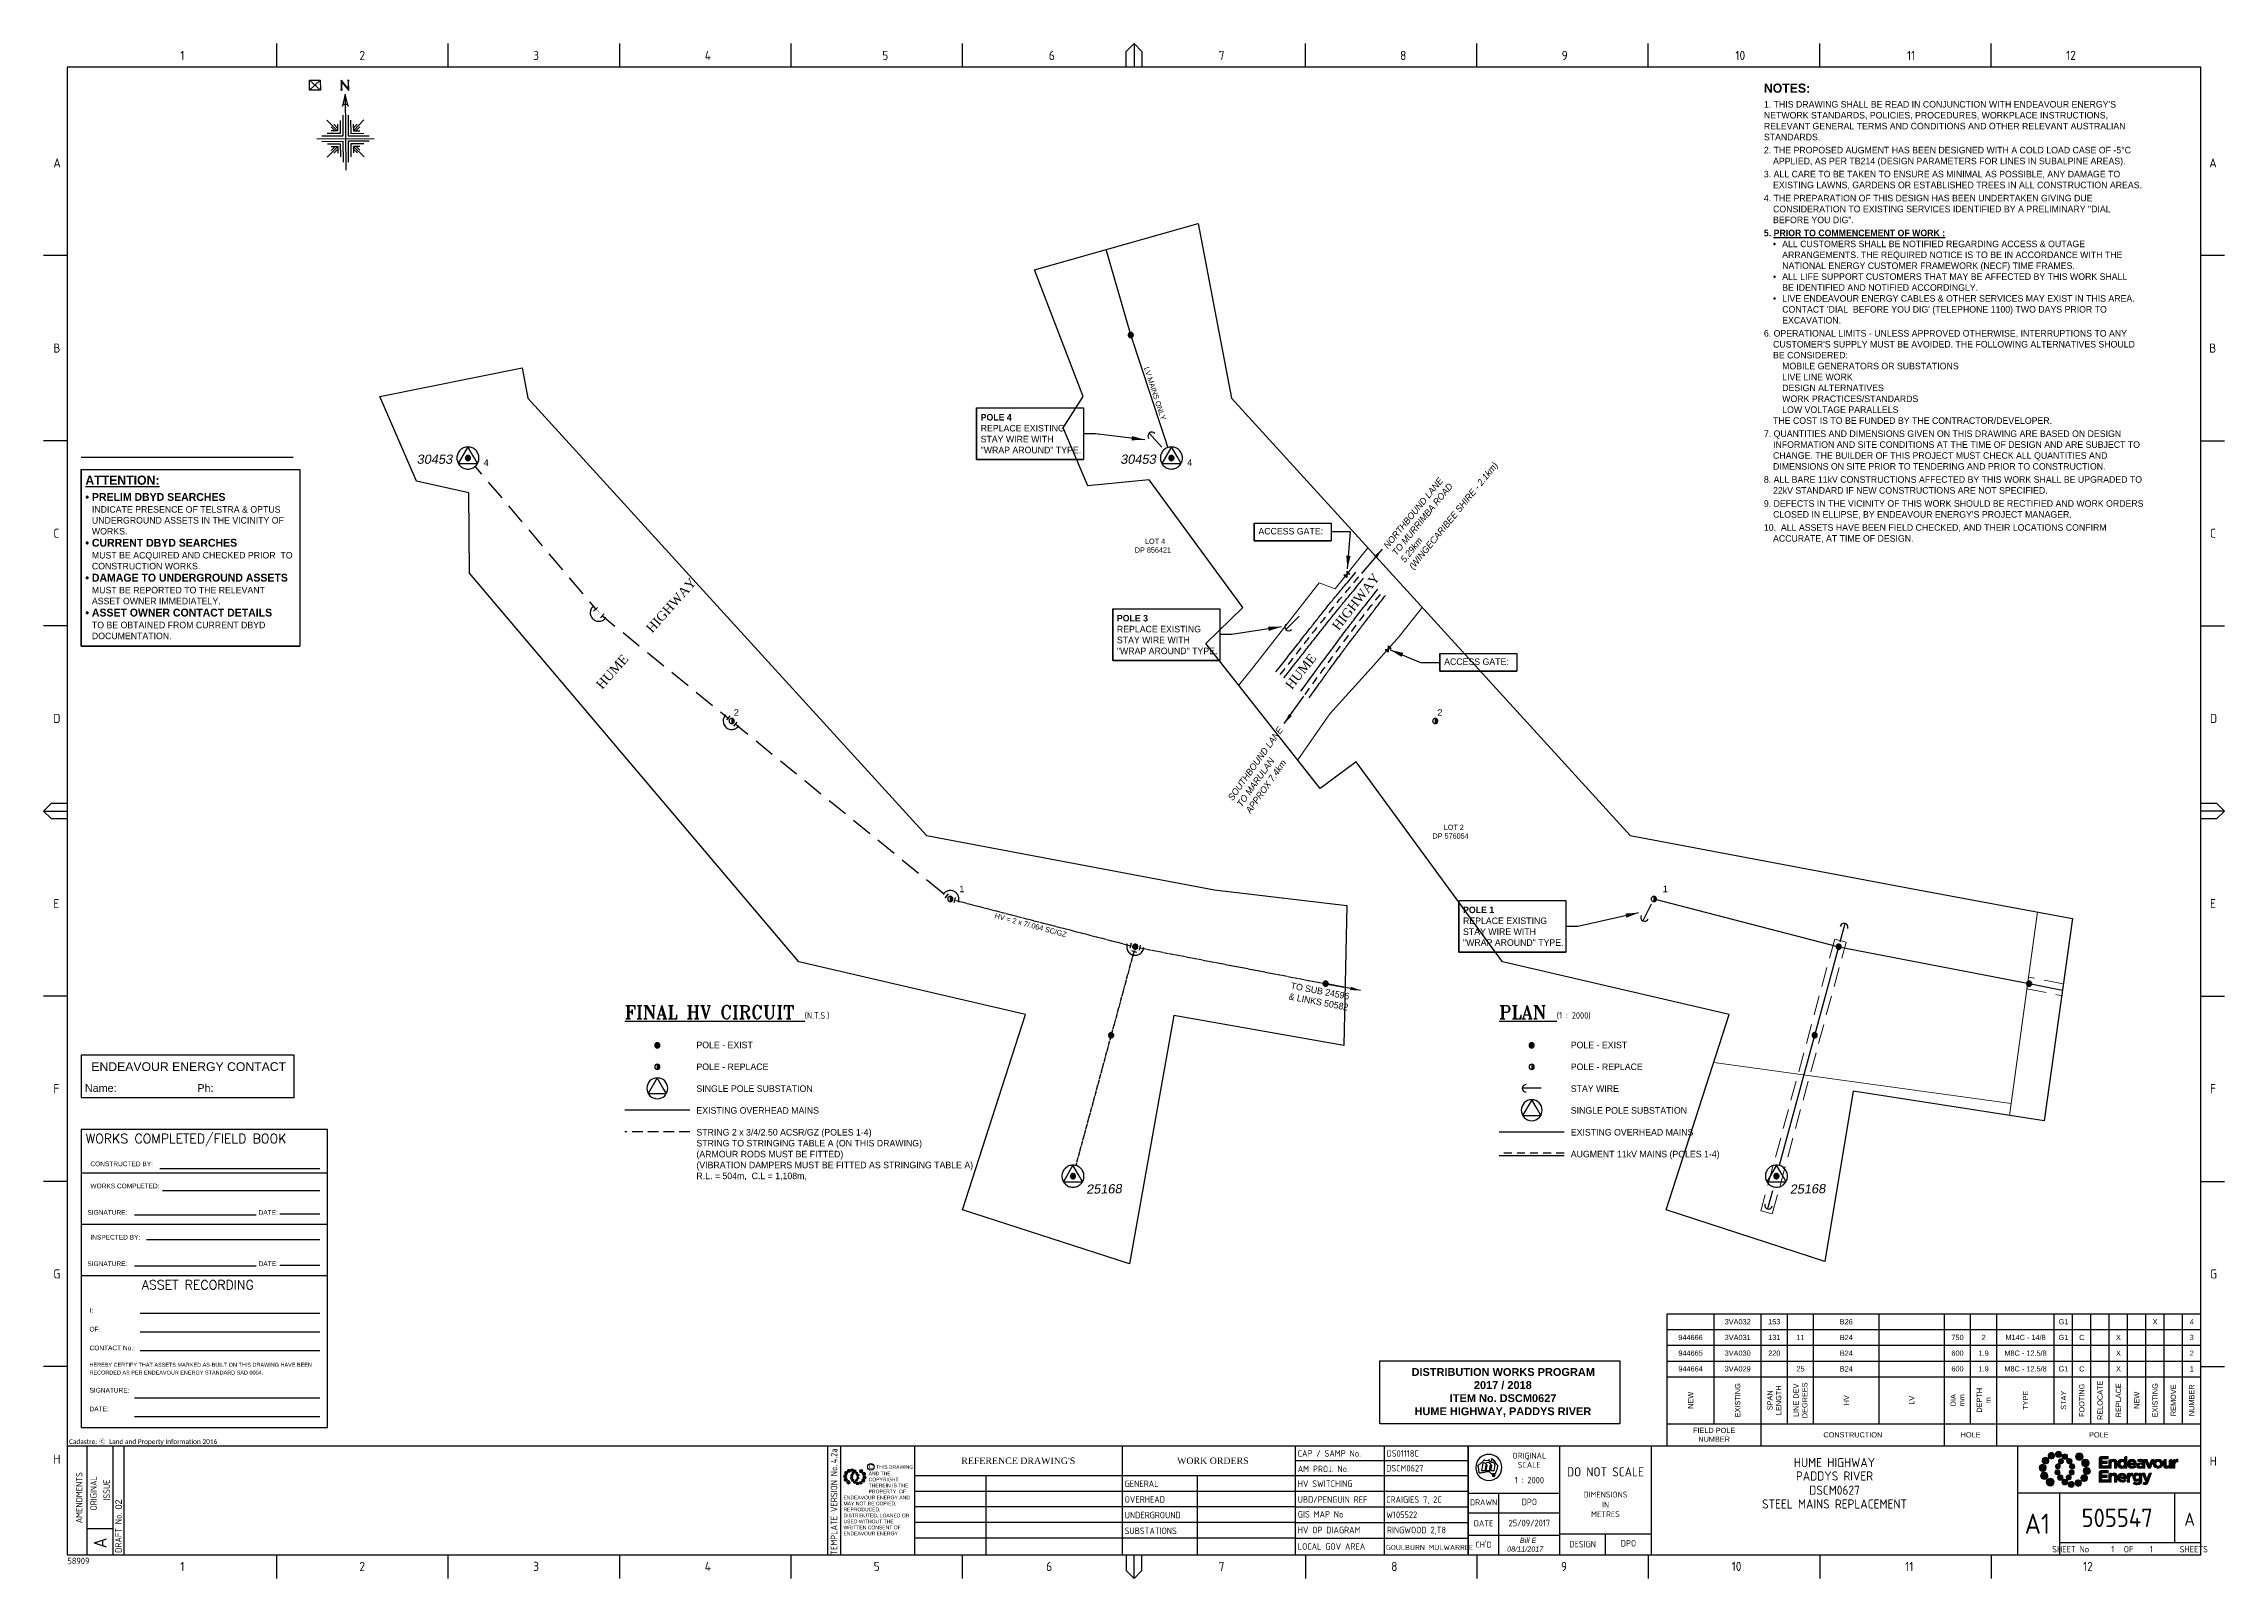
# Paper-space layout 'A1' of a CAD drawing. Header units: metres, sheet in millimetres. Extents: x -21 to 813, y -3 to 583.
# The model-space entities are those that its viewports show. They can reach past a viewport. Long polylines and large blocks are cut down to what shows.
import ezdxf
from ezdxf.enums import TextEntityAlignment as Align

# ---------------------------------------------------------------- set-up
doc = ezdxf.new("R2010")
doc.units = ezdxf.units.M
for name, pattern in [('Cable Exist OH', [1, 1, 0]), ('Cable Exist UG', [8.2, 4, -1.2, 1.8, -1.2]), ('Cable New OH', [6, 4, -2]), ('Dash', [5, 3, -2]), ('HIDDEN', [0.375, 0.25, -0.125]), ('HIDDEN2', [0.1875, 0.125, -0.0625])]:
    doc.linetypes.add(name, pattern=pattern)
doc.layers.get('0').update_dxf_attribs({"color": 6})
for name, color, linetype, lineweight in [('Cadastre Land Parcels_SP_EXT', 8, 'Continuous', 5), ('Cadastre Other Property_SP_EXT', 8, 'HIDDEN', 5), ('Cadastre Roads_SP_EXT', 8, 'Continuous', 5)]:
    doc.layers.add(name, color=color, linetype=linetype, lineweight=lineweight)
for name, color, linetype in [('Mains_HV_EXT', 7, 'Continuous'), ('Mains_HV_NEW', 2, 'Continuous'), ('Mains_HV_New_B10', 2, 'Continuous'), ('Mains_HV_NEW_Hardwired', 2, 'Continuous'), ('Notes', 7, 'Continuous'), ('OH_Details_SP_MISC', 7, 'Continuous'), ('Services_SP_EXT', 7, 'Continuous'), ('Sub_SP_TR_HV_LV_MOD', 3, 'Continuous'), ('SupportsOH_SP_TR_HV_LV_SL_EXT', 7, 'Continuous'), ('SupportsOH_SP_TR_HV_LV_SL_MOD', 3, 'Continuous'), ('SupportsOH_SP_TR_HV_LV_SL_NEW', 2, 'Continuous'), ('SupportsUG_SP_EXT', 7, 'Continuous')]:
    doc.layers.add(name, color=color, linetype=linetype)
doc.layers.add('Viewports', color=6, linetype='Continuous', plot=False)
doc.styles.add('ARIAL', font='arial.ttf', dxfattribs={"height": 2})
doc.styles.add('Elec', font='romand__.ttf')
doc.styles.add('iecARIAL', font='arial.ttf', dxfattribs={"height": 2})
doc.styles.add('iecISOCP', font='isocp.shx')
doc.styles.add('iecNAME', font='times.ttf')
doc.styles.add('IECSYMBOL1', font='isocp.shx')
doc.styles.add('iecTimesNewRoman', font='times.ttf')
doc.styles.add('ieISOCP', font='isocp.shx')
doc.styles.add('POLE_LABEL', font='arial.ttf')
doc.styles.add('RoadName', font='arial.ttf', dxfattribs={"height": 2.5})
doc.styles.get("Standard").update_dxf_attribs({"font": 'arial.ttf'})
doc.dimstyles.new('IEC Standard', dxfattribs={"dimtxt": 2.5, "dimasz": 2.5, "dimexe": 1.25, "dimexo": 0.625, "dimtad": 1, "dimtxsty": 'ieISOCP', "dimcen": 2.5, "dimadec": 0, "dimazin": 0, "dimtfac": 1, "dimtmove": 0, "dimatfit": 3, "dimfxl": 1, "dimarcsym": 0})
doc.dimstyles.new('ISO-25', dxfattribs={"dimtxt": 2.5, "dimasz": 2.5, "dimexe": 1.25, "dimexo": 0.625, "dimtad": 1, "dimtxsty": 'Standard', "dimcen": 2.5, "dimadec": 0, "dimazin": 0, "dimtfac": 1, "dimtmove": 0, "dimatfit": 3, "dimfxl": 1, "dimarcsym": 0})

psp = doc.layouts.new('A1')

# ---------------------------------------------------------------- texts
at = {"layer": 'Notes', "linetype": 'Continuous', "style": 'iecNAME'}
for rotation, p in [(48.35691, (192.86, 336.44)), (51.67857, (456.43, 336.33))]:
    psp.add_text('HUME          HIGHWAY', height=3.5, rotation=rotation, dxfattribs=at).set_placement(p)
at = {"layer": 'Notes', "attachment_point": 1}
for s, insert, char_height, width, style in [('{\\fStylus BT|b1|i0|c0|p34;\\C2;NOTES:\\fStylus BT|b0|i0|c0|p34;\\H0.85714x;\\P\\H0.16672x;\\P\\H4.9984x;\\C7;1. \\C256;THIS DRAWING SHALL BE READ IN CONJUNCTION WITH ENDEAVOUR ENERGY\'S NETWORK STANDARDS, POLICIES, PROCEDURES, WORKPLACE INSTRUCTIONS, RELEVANT GENERAL TERMS AND CONDITIONS AND OTHER RELEVANT AUSTRALIAN STANDARDS.\\P\\H0.2x;\\P\\pi-3.5,l3.5,t3.5;\\H5x;\\C7;2. \\C256;THE PROPOSED AUGMENT HAS BEEN DESIGNED WITH A COLD LOAD CASE OF -5°C APPLIED, AS PER TB214 (DESIGN PARAMETERS FOR LINES IN SUBALPINE AREAS).\\P\\pi0,l0,tz;\\H0.2x;\\P\\pi-3.5,l3.5;\\H5x;3. ALL CARE TO BE TAKEN TO ENSURE AS MINIMAL AS POSSIBLE, ANY DAMAGE TO EXISTING LAWNS, GARDENS OR ESTABLISHED TREES IN ALL CONSTRUCTION AREAS.\\H0.2x;\\P\\P\\pt0;\\H5x;4. THE PREPARATION OF THIS DESIGN HAS BEEN UNDERTAKEN GIVING DUE CONSIDERATION TO EXISTING SERVICES IDENTIFIED BY A PRELIMINARY "DIAL BEFORE YOU DIG".\\P\\pi0,l0,tz;\\H0.2x;\\P\\fStylus BT|b1|i0|c0|p34;\\H5x;\\C2;5. \\LPRIOR TO COMMENCEMENT OF WORK :\\fStylus BT|b0|i0|c0|p34;\\l\\C256;\\P\\pi-3.5,l7,t7,10.5;\\fSymbol|b0|i0|c2|p18;·^I\\fStylus BT|b0|i0|c0|p34;ALL CUSTOMERS SHALL BE NOTIFIED REGARDING ACCESS & OUTAGE \\P\\pi0,t10.5;ARRANGEMENTS. THE REQUIRED NOTICE IS TO BE IN ACCORDANCE WITH THE \\PNATIONAL ENERGY CUSTOMER FRAMEWORK (NECF) TIME FRAMES.  \\P\\pi-3.5,t7,10.5;\\fSymbol|b0|i0|c2|p18;·^I\\fStylus BT|b0|i0|c0|p34;ALL LIFE SUPPORT CUSTOMERS THAT MAY BE AFFECTED BY THIS WORK SHALL \\P\\pi0,t10.5;BE IDENTIFIED AND NOTIFIED ACCORDINGLY.                                                                                                                               \\P\\pi-3.5,t7,10.5;\\fSymbol|b0|i0|c2|p18;·^I\\fStylus BT|b0|i0|c0|p34;LIVE ENDEAVOUR ENERGY CABLES & OTHER SERVICES MAY EXIST IN THIS AREA. \\P\\pi0,t10.5;CONTACT \'DIAL  BEFORE YOU DIG\' (TELEPHONE 1100) TWO DAYS PRIOR TO \\PEXCAVATION.\\P\\pi-3.5,l3.5,t7,10.5;\\H0.2x;\\P\\pi0,l0,tz;\\H5x;6. OPERATIONAL LIMITS - UNLESS APPROVED OTHERWISE, INTERRUPTIONS TO ANY\\P\\pi3.5;CUSTOMER\'S SUPPLY MUST BE AVOIDED. THE FOLLOWING ALTERNATIVES SHOULD\\PBE CONSIDERED:\\P\\pi0,l7;MOBILE GENERATORS OR SUBSTATIONS\\P\\pi7,l0;LIVE LINE WORK\\PDESIGN ALTERNATIVES\\PWORK PRACTICES/STANDARDS\\PLOW VOLTAGE PARALLELS\\P\\pi3.5;THE COST IS TO BE FUNDED BY THE CONTRACTOR/DEVELOPER.\\P\\H0.2x;\\P\\pi-3.5,l3.5,t3.5;\\H5x;7. QUANTITIES AND DIMENSIONS GIVEN ON THIS DRAWING ARE BASED ON DESIGN INFORMATION AND SITE CONDITIONS AT THE TIME OF DESIGN AND ARE SUBJECT TO CHANGE. THE BUILDER OF THIS PROJECT MUST CHECK ALL QUANTITIES AND DIMENSIONS ON SITE PRIOR TO TENDERING AND PRIOR TO CONSTRUCTION.\\P\\H0.2x;\\P\\ptz;\\H5x;8. ALL BARE 11kV CONSTRUCTIONS AFFECTED BY THIS WORK SHALL BE UPGRADED TO 22kV STANDARD IF NEW CONSTRUCTIONS ARE NOT SPECIFIED.\\P\\H0.2x;\\P\\H5x;9. DEFECTS IN THE VICINITY OF THIS WORK SHOULD BE RECTIFIED AND WORK ORDERS CLOSED IN ELLIPSE, BY ENDEAVOUR ENERGY\'S PROJECT MANAGER.\\P\\H0.2x;\\P\\H5x;10.  ALL ASSETS HAVE BEEN FIELD CHECKED, AND THEIR LOCATIONS CONFIRM ACCURATE, AT TIME OF DESIGN. }', (636.83, 568.13), 3.5, 146.1989, 'ieISOCP'), ('\\pi10.147;{\\fArial|b1|i0|c0|p34;DISTRIBUTION WORKS PROGRAM\\P\\pi33.964;2017 / 2018\\P\\pi24.747;ITEM No. DSCM0627\\P\\pi11.289;HUME HIGHWAY, PADDYS RIVER}', (492.04, 77.34), 3, 89.7753, 'RoadName')]:
    psp.add_mtext(s, dxfattribs=dict(at, insert=insert, char_height=char_height, width=width, style=style))
at = {"layer": 'Notes', "color": 0, "linetype": 'ByBlock', "insert": (405.08, 450.1), "char_height": 2, "attachment_point": 1, "rotation": 288.11981, "style": 'IECSYMBOL1'}
psp.add_mtext('\\pi-10.532;{\\fStylus BT|b0|i0|c0|p34;\\C252;LV MAINS ONLY}', dxfattribs=at)
at = {"layer": 'Notes', "char_height": 2.5, "attachment_point": 1}
for s, insert, width in [('\\pt7.5;{\\fStylus BT|b1|i0|c0|p34;\\C2;POLE 4\\fStylus BT|b0|i0|c0|p34;\\P\\C256;REPLACE EXISTING STAY WIRE WITH "WRAP AROUND" TYPE.}', (337.53, 441.87), 38.8485), ('{\\fStylus BT|b1|i0|c0|p34;\\H1.4x;\\L\\C1;ATTENTION:\\H0.7143x;\\l\\C2;\\P\\H0.2x;\\P\\pi-2.5,l2.5,t2.5,7.5;\\fSymbol|b1|i0|c2|p18;\\H6x;·^I\\fStylus BT|b1|i0|c0|p34;PRELIM DBYD SEARCHES\\fStylus BT|b0|i0|c0|p34;\\H0.8333x; \\P\\pi0,tz;INDICATE PRESENCE OF TELSTRA & OPTUS UNDERGROUND ASSETS IN THE VICINITY OF WORKS.\\P\\pi-2.5,t2.5,7.5;\\fSymbol|b1|i0|c2|p18;\\H1.2x;·^I\\fStylus BT|b1|i0|c0|p34;CURRENT DBYD SEARCHES\\fStylus BT|b0|i0|c0|p34;\\H0.8333x; \\P\\pi0,t0,2.5,10;MUST BE ACQUIRED AND CHECKED PRIOR  TO CONSTRUCTION WORKS.\\P\\pi-2.5,t2.5,7.5;\\fSymbol|b1|i0|c2|p18;\\H1.2x;·^I\\fStylus BT|b1|i0|c0|p34;DAMAGE TO UNDERGROUND ASSETS\\fStylus BT|b0|i0|c0|p34;\\H0.8333x; \\P\\pi0,t7.5;MUST BE REPORTED TO THE RELEVANT \\PASSET OWNER IMMEDIATELY.\\P\\pi-2.5,t2.5,7.5;\\fSymbol|b1|i0|c2|p18;\\H1.2x;·^I\\fStylus BT|b1|i0|c0|p34;ASSET OWNER CONTACT DETAILS\\fStylus BT|b0|i0|c0|p34;\\H0.8332x;\\P\\pi0,tz;TO BE OBTAINED FROM CURRENT DBYD DOCUMENTATION.}', (-4.6, 418.34), 79.2846), ('\\pt7.5;{\\fStylus BT|b0|i0|c0|p34;\\C2;ACCESS GATE:\\C256;  }', (443.67, 398.35), 41.5323), ('\\pt7.5;{\\fStylus BT|b1|i0|c0|p34;\\C2;POLE 3\\fStylus BT|b0|i0|c0|p34;\\P\\C256;REPLACE EXISTING STAY WIRE WITH "WRAP AROUND" TYPE.}', (389.59, 365.11), 38.8485), ('\\pt7.5;{\\fStylus BT|b0|i0|c0|p34;\\C2;ACCESS GATE:\\C256;  }', (514.65, 348.48), 41.5323), ('\\pt7.5;{\\fStylus BT|b1|i0|c0|p34;\\C2;POLE 1\\fStylus BT|b0|i0|c0|p34;\\P\\C256;REPLACE EXISTING STAY WIRE WITH "WRAP AROUND" TYPE.}', (521.86, 253.66), 38.8485)]:
    psp.add_mtext(s, dxfattribs=dict(at, insert=insert, width=width))
at = {"layer": 'Notes', "color": 0, "linetype": 'ByBlock', "char_height": 2.5011, "attachment_point": 1, "style": 'IECSYMBOL1'}
for s, insert, width, rotation in [('{\\fStylus BT|b0|i1|c0|p34;NORTHBOUND LANE\\PTO MURRIMBA ROAD\\P5.29km\\P(WINGECARIBEE SHIRE - 2.1km)}', (491.24, 391.78), 58.6567, 50.77087), ('{\\fStylus BT|b0|i1|c0|p34;SOUTHBOUND LANE\\PTO MARULAN\\PAPPROX 7.4km}', (431.8, 295.37), 37.3924, 54.5618), ('{\\fStylus BT|b0|i0|c0|p34;TO SUB 24596\\P& LINKS 50582}', (456.32, 224.74), 55.5334, 349.27325)]:
    psp.add_mtext(s, dxfattribs=dict(at, insert=insert, width=width, rotation=rotation))
at = {"layer": 'Notes', "color": 0, "linetype": 'ByBlock', "char_height": 2, "attachment_point": 1, "style": 'IECSYMBOL1'}
for s, insert in [('\\pi-3.8053;{\\fStylus BT|b0|i0|c0|p34;\\C252;LOT 4\\P\\pi-7.7145;DP 856421}', (404.16, 394.24)), ('\\pi-3.7723;{\\fStylus BT|b0|i0|c0|p34;\\C252;LOT 2\\P\\pi-8.0805;DP 576054}', (518.27, 284.97))]:
    psp.add_mtext(s, dxfattribs=dict(at, insert=insert))
at = {"layer": 'Notes', "lineweight": -3, "insert": (343.22, 251.21), "char_height": 2, "width": 45.6631, "attachment_point": 1, "rotation": 344.99217, "style": 'iecARIAL'}
psp.add_mtext('\\A1;{\\fStylus BT|b0|i0|c0|p34;\\C7;HV = 2 x 7/.064 SC/GZ}', dxfattribs=at)
at = {"layer": 'Notes', "color": 0, "linetype": 'ByBlock', "attachment_point": 1, "style": 'IECSYMBOL1'}
for s, insert, char_height, width in [('{\\Fromant|c0;\\L\\C2;FINAL HV CIRCUIT\\Fisocp|c0;\\H0.7001x;\\l  \\H0.7144x;\\C7;(N.T.S.)\\P\\P                         }', (201.56, 215.82), 5, 91.5), ('{\\Fromant|c0;\\L\\C2;PLAN\\Fisocp|c0;\\H0.7001x;\\l  \\H0.7144x;\\C7;(1 : 2000)\\P\\P                         }', (535.68, 215.82), 5, 48.2436), ('{\\fStylus BT|b0|i0|c0|p34;POLE - EXIST\\P\\PPOLE - REPLACE\\P\\PSINGLE POLE SUBSTATION\\P\\PEXISTING OVERHEAD MAINS\\P\\P\\A1;\\C256;STRING 2 x 3/4/2.50 ACSR/GZ (POLES 1-4)\\P\\pt80.036;STRING TO STRINGING TABLE A (ON THIS DRAWING)\\P\\C2;(ARMOUR RODS MUST BE FITTED)\\C256;\\P\\C2;(VIBRATION DAMPERS MUST BE FITTED AS STRINGING TABLE A)\\P\\C256;R.L. = 504m,  C.L = 1,108m,  }', (228.91, 202.04), 2.5011, 141.7861), ('{\\fStylus BT|b0|i0|c0|p34;POLE - EXIST\\P\\PPOLE - REPLACE\\P\\PSTAY WIRE\\P\\PSINGLE POLE SUBSTATION\\P\\PEXISTING OVERHEAD MAINS\\P\\P\\A1;\\C256;AUGMENT 11kV MAINS (POLES 1-4)}', (563.04, 202.04), 2.5011, 141.7861)]:
    psp.add_mtext(s, dxfattribs=dict(at, insert=insert, char_height=char_height, width=width))
at = {"layer": 'Notes', "insert": (535.91, 12.5), "char_height": 2, "attachment_point": 1}
psp.add_mtext_dynamic_manual_height_columns('\\A1;\\pi7.6801;{\\fEucrosiaUPC|b0|i1|c0|p18;Bill E\\P\\pi2.8019;08/11/2017}', width=22.5922, gutter_width=4, heights=[0], dxfattribs=at)

msp = doc.modelspace()

# ---------------------------------------------------------------- blocks, each defined once
blk = doc.blocks.new('A$C30A46249')
at = {"color": 7, "lineweight": -3, "insert": (6.92, 4.97), "char_height": 1.79, "attachment_point": 7, "line_spacing_factor": 1.2}
blk.add_mtext('{\\fCalibri|b0|i0|c0|p34;\\C256;Cadastre: \\fMS Gothic|b0|i0|c128|p49;\\C250;\\c2236962;Ⓒ\\fMS Gothic|b0|i0|c0|p49; \\fCalibri|b0|i0|c0|p34;\\C256;Land and Property Information 2016}', dxfattribs=at)
blk = doc.blocks.new('EE_LOGO_SMALL')
at = {"layer": 'Notes'}
h = blk.add_hatch(color=256, dxfattribs=at)
edge = h.paths.add_edge_path()
edge.add_spline(control_points=[(-8.4, 2), (-9.2, 2), (-9.8, 1.4), (-9.8, 0.7), (-9.9, -0.1), (-9.3, -0.7), (-8.6, -0.8), (-7.8, -0.8), (-7.2, -0.2), (-7.1, 0.5), (-7.1, 1.3), (-7.7, 1.9), (-8.4, 2)], knot_values=[0, 0, 0, 0, 1, 1, 1, 2, 2, 2, 3, 3, 3, 4, 4, 4, 4], degree=3, periodic=0)
h = blk.add_hatch(color=256, dxfattribs=at)
edge = h.paths.add_edge_path()
edge.add_spline(control_points=[(-6.8, 4.5), (-7.4, 4.8), (-8.2, 4.6), (-8.6, 4), (-8.9, 3.4), (-8.7, 2.6), (-8.1, 2.2), (-7.5, 1.9), (-6.7, 2.1), (-6.3, 2.7), (-6, 3.3), (-6.2, 4.1), (-6.8, 4.5)], knot_values=[0, 0, 0, 0, 1, 1, 1, 2, 2, 2, 3, 3, 3, 4, 4, 4, 4], degree=3, periodic=0)
h = blk.add_hatch(color=256, dxfattribs=at)
edge = h.paths.add_edge_path()
edge.add_spline(control_points=[(-4.2, 5.9), (-4.6, 6.5), (-5.3, 6.6), (-5.9, 6.3), (-6.4, 5.9), (-6.6, 5.1), (-6.2, 4.6), (-5.9, 4), (-5.1, 3.8), (-4.6, 4.2), (-4, 4.6), (-3.8, 5.3), (-4.2, 5.9)], knot_values=[0, 0, 0, 0, 1, 1, 1, 2, 2, 2, 3, 3, 3, 4, 4, 4, 4], degree=3, periodic=0)
h = blk.add_hatch(color=256, dxfattribs=at)
edge = h.paths.add_edge_path()
edge.add_spline(control_points=[(-1.3, 5.9), (-1.4, 6.5), (-2, 7), (-2.6, 6.9), (-3.3, 6.9), (-3.7, 6.3), (-3.7, 5.6), (-3.6, 5), (-3, 4.5), (-2.4, 4.6), (-1.7, 4.7), (-1.3, 5.2), (-1.3, 5.9)], knot_values=[0, 0, 0, 0, 1, 1, 1, 2, 2, 2, 3, 3, 3, 4, 4, 4, 4], degree=3, periodic=0)
h = blk.add_hatch(color=256, dxfattribs=at)
edge = h.paths.add_edge_path()
edge.add_spline(control_points=[(-2.5, 2.1), (-3, 2.2), (-3.5, 1.9), (-3.6, 1.3), (-3.7, 0.8), (-3.4, 0.3), (-2.9, 0.2), (-2.4, 0.1), (-1.9, 0.4), (-1.8, 0.9), (-1.7, 1.5), (-2, 2), (-2.5, 2.1)], knot_values=[0, 0, 0, 0, 1, 1, 1, 2, 2, 2, 3, 3, 3, 4, 4, 4, 4], degree=3, periodic=0)
h = blk.add_hatch(color=256, dxfattribs=at)
edge = h.paths.add_edge_path()
edge.add_spline(control_points=[(1, 4.9), (1, 4.3), (0.5, 3.8), (-0.1, 3.8), (-0.7, 3.8), (-1.2, 4.3), (-1.2, 4.9), (-1.2, 5.5), (-0.7, 6), (-0.1, 6), (0.5, 6), (1, 5.5), (1, 4.9)], knot_values=[0, 0, 0, 0, 1, 1, 1, 2, 2, 2, 3, 3, 3, 4, 4, 4, 4], degree=3, periodic=0)
edge = h.paths.add_edge_path()
edge.add_spline(control_points=[(-1.4, 4), (-1.9, 4.1), (-2.4, 3.8), (-2.5, 3.3), (-2.6, 2.7), (-2.3, 2.2), (-1.8, 2.1), (-1.3, 2), (-0.7, 2.3), (-0.6, 2.9), (-0.5, 3.4), (-0.9, 3.9), (-1.4, 4)], knot_values=[0, 0, 0, 0, 1, 1, 1, 2, 2, 2, 3, 3, 3, 4, 4, 4, 4], degree=3, periodic=0)
h = blk.add_hatch(color=256, dxfattribs=at)
edge = h.paths.add_edge_path()
edge.add_spline(control_points=[(2.3, 2.4), (2.8, 2.8), (2.8, 3.4), (2.4, 3.9), (2, 4.3), (1.4, 4.3), (0.9, 3.9), (0.5, 3.6), (0.5, 2.9), (0.9, 2.5), (1.2, 2), (1.9, 2), (2.3, 2.4)], knot_values=[0, 0, 0, 0, 1, 1, 1, 2, 2, 2, 3, 3, 3, 4, 4, 4, 4], degree=3, periodic=0)
edge = h.paths.add_edge_path()
edge.add_spline(control_points=[(1, 4.9), (1, 4.3), (0.5, 3.8), (-0.1, 3.8), (-0.7, 3.8), (-1.2, 4.3), (-1.2, 4.9), (-1.2, 5.5), (-0.7, 6), (-0.1, 6), (0.5, 6), (1, 5.5), (1, 4.9)], knot_values=[0, 0, 0, 0, 1, 1, 1, 2, 2, 2, 3, 3, 3, 4, 4, 4, 4], degree=3, periodic=0)
h = blk.add_hatch(color=256, dxfattribs=at)
edge = h.paths.add_edge_path()
edge.add_spline(control_points=[(1, 4.9), (1, 4.3), (0.5, 3.8), (-0.1, 3.8), (-0.7, 3.8), (-1.2, 4.3), (-1.2, 4.9), (-1.2, 5.5), (-0.7, 6), (-0.1, 6), (0.5, 6), (1, 5.5), (1, 4.9)], knot_values=[0, 0, 0, 0, 1, 1, 1, 2, 2, 2, 3, 3, 3, 4, 4, 4, 4], degree=3, periodic=0)
edge = h.paths.add_edge_path(flags=16)
edge.add_spline(control_points=[(1, 4.9), (1, 4.3), (0.5, 3.8), (-0.1, 3.8), (-0.7, 3.8), (-1.2, 4.3), (-1.2, 4.9), (-1.2, 5.5), (-0.7, 6), (-0.1, 6), (0.5, 6), (1, 5.5), (1, 4.9)], knot_values=[0, 0, 0, 0, 1, 1, 1, 2, 2, 2, 3, 3, 3, 4, 4, 4, 4], degree=3, periodic=0)
h = blk.add_hatch(color=256, dxfattribs=at)
edge = h.paths.add_edge_path()
edge.add_spline(control_points=[(3, 0.2), (3.5, 0.3), (3.8, 0.9), (3.7, 1.4), (3.6, 1.9), (3, 2.3), (2.5, 2.1), (1.9, 2), (1.6, 1.4), (1.8, 0.9), (1.9, 0.4), (2.5, 0.1), (3, 0.2)], knot_values=[0, 0, 0, 0, 1, 1, 1, 2, 2, 2, 3, 3, 3, 4, 4, 4, 4], degree=3, periodic=0)
h = blk.add_hatch(color=256, dxfattribs=at)
edge = h.paths.add_edge_path()
edge.add_spline(control_points=[(7, 4.9), (7, 4), (6.3, 3.4), (5.5, 3.4), (4.6, 3.4), (4, 4), (4, 4.9), (4, 5.7), (4.6, 6.4), (5.5, 6.4), (6.3, 6.4), (7, 5.7), (7, 4.9)], knot_values=[0, 0, 0, 0, 1, 1, 1, 2, 2, 2, 3, 3, 3, 4, 4, 4, 4], degree=3, periodic=0)
h = blk.add_hatch(color=256, dxfattribs=at)
edge = h.paths.add_edge_path()
edge.add_spline(control_points=[(8.4, 1.1), (9.1, 1.5), (9.4, 2.3), (9.1, 3), (8.8, 3.7), (7.9, 4.1), (7.2, 3.8), (6.5, 3.4), (6.2, 2.6), (6.5, 1.9), (6.8, 1.2), (7.7, 0.8), (8.4, 1.1)], knot_values=[0, 0, 0, 0, 1, 1, 1, 2, 2, 2, 3, 3, 3, 4, 4, 4, 4], degree=3, periodic=0)
h = blk.add_hatch(color=256, dxfattribs=at)
edge = h.paths.add_edge_path()
edge.add_spline(control_points=[(8.3, -1.9), (9, -1.9), (9.7, -1.4), (9.7, -0.6), (9.7, 0.1), (9.2, 0.8), (8.4, 0.8), (7.7, 0.8), (7, 0.3), (7, -0.5), (6.9, -1.2), (7.5, -1.9), (8.3, -1.9)], knot_values=[0, 0, 0, 0, 1, 1, 1, 2, 2, 2, 3, 3, 3, 4, 4, 4, 4], degree=3, periodic=0)
h = blk.add_hatch(color=256, dxfattribs=at)
edge = h.paths.add_edge_path()
edge.add_spline(control_points=[(-8.5, -1.1), (-9.2, -1.4), (-9.6, -2.3), (-9.3, -3), (-8.9, -3.7), (-8.1, -4), (-7.4, -3.7), (-6.7, -3.4), (-6.3, -2.5), (-6.6, -1.8), (-7, -1.1), (-7.8, -0.8), (-8.5, -1.1)], knot_values=[0, 0, 0, 0, 1, 1, 1, 2, 2, 2, 3, 3, 3, 4, 4, 4, 4], degree=3, periodic=0)
h = blk.add_hatch(color=256, dxfattribs=at)
edge = h.paths.add_edge_path()
edge.add_spline(control_points=[(-7.1, -4.8), (-7.1, -4), (-6.5, -3.3), (-5.6, -3.3), (-4.8, -3.3), (-4.1, -4), (-4.1, -4.8), (-4.1, -5.7), (-4.8, -6.3), (-5.6, -6.3), (-6.5, -6.3), (-7.1, -5.7), (-7.1, -4.8)], knot_values=[0, 0, 0, 0, 1, 1, 1, 2, 2, 2, 3, 3, 3, 4, 4, 4, 4], degree=3, periodic=0)
h = blk.add_hatch(color=256, dxfattribs=at)
edge = h.paths.add_edge_path()
edge.add_spline(control_points=[(-3.1, -0.2), (-3.7, -0.3), (-4, -0.8), (-3.8, -1.4), (-3.7, -1.9), (-3.2, -2.2), (-2.6, -2.1), (-2.1, -1.9), (-1.8, -1.4), (-1.9, -0.9), (-2.1, -0.3), (-2.6, 0), (-3.1, -0.2)], knot_values=[0, 0, 0, 0, 1, 1, 1, 2, 2, 2, 3, 3, 3, 4, 4, 4, 4], degree=3, periodic=0)
h = blk.add_hatch(color=256, dxfattribs=at)
edge = h.paths.add_edge_path()
edge.add_spline(control_points=[(-2.5, -2.3), (-2.9, -2.7), (-3, -3.4), (-2.6, -3.8), (-2.2, -4.2), (-1.5, -4.3), (-1.1, -3.9), (-0.7, -3.5), (-0.6, -2.8), (-1, -2.4), (-1.4, -2), (-2, -1.9), (-2.5, -2.3)], knot_values=[0, 0, 0, 0, 1, 1, 1, 2, 2, 2, 3, 3, 3, 4, 4, 4, 4], degree=3, periodic=0)
h = blk.add_hatch(color=256, dxfattribs=at)
edge = h.paths.add_edge_path()
edge.add_spline(control_points=[(-1.2, -4.8), (-1.2, -4.2), (-0.7, -3.7), (-0.1, -3.7), (0.5, -3.7), (1, -4.2), (1, -4.8), (1, -5.4), (0.5, -5.9), (-0.1, -5.9), (-0.7, -5.9), (-1.2, -5.4), (-1.2, -4.8)], knot_values=[0, 0, 0, 0, 1, 1, 1, 2, 2, 2, 3, 3, 3, 4, 4, 4, 4], degree=3, periodic=0)
h = blk.add_hatch(color=256, dxfattribs=at)
edge = h.paths.add_edge_path()
edge.add_spline(control_points=[(1.2, -3.9), (1.7, -4.1), (2.2, -3.7), (2.3, -3.2), (2.5, -2.7), (2.1, -2.2), (1.6, -2.1), (1.1, -2), (0.6, -2.3), (0.5, -2.8), (0.4, -3.3), (0.7, -3.8), (1.2, -3.9)], knot_values=[0, 0, 0, 0, 1, 1, 1, 2, 2, 2, 3, 3, 3, 4, 4, 4, 4], degree=3, periodic=0)
h = blk.add_hatch(color=256, dxfattribs=at)
edge = h.paths.add_edge_path()
edge.add_spline(control_points=[(1.2, -5.8), (1.3, -6.5), (1.8, -6.9), (2.5, -6.9), (3.1, -6.8), (3.6, -6.2), (3.5, -5.6), (3.4, -5), (2.9, -4.5), (2.2, -4.6), (1.6, -4.6), (1.1, -5.2), (1.2, -5.8)], knot_values=[0, 0, 0, 0, 1, 1, 1, 2, 2, 2, 3, 3, 3, 4, 4, 4, 4], degree=3, periodic=0)
h = blk.add_hatch(color=256, dxfattribs=at)
edge = h.paths.add_edge_path()
edge.add_spline(control_points=[(2.4, -2), (2.9, -2.1), (3.4, -1.8), (3.5, -1.3), (3.6, -0.8), (3.3, -0.3), (2.8, -0.2), (2.2, -0.1), (1.7, -0.4), (1.6, -0.9), (1.5, -1.4), (1.8, -1.9), (2.4, -2)], knot_values=[0, 0, 0, 0, 1, 1, 1, 2, 2, 2, 3, 3, 3, 4, 4, 4, 4], degree=3, periodic=0)
h = blk.add_hatch(color=256, dxfattribs=at)
edge = h.paths.add_edge_path()
edge.add_spline(control_points=[(4, -5.8), (4.4, -6.4), (5.2, -6.6), (5.7, -6.2), (6.3, -5.8), (6.5, -5.1), (6.1, -4.5), (5.7, -4), (5, -3.8), (4.4, -4.2), (3.8, -4.5), (3.7, -5.3), (4, -5.8)], knot_values=[0, 0, 0, 0, 1, 1, 1, 2, 2, 2, 3, 3, 3, 4, 4, 4, 4], degree=3, periodic=0)
h = blk.add_hatch(color=256, dxfattribs=at)
edge = h.paths.add_edge_path()
edge.add_spline(control_points=[(6.7, -4.4), (7.3, -4.8), (8.1, -4.6), (8.4, -4), (8.8, -3.3), (8.6, -2.6), (8, -2.2), (7.3, -1.8), (6.6, -2.1), (6.2, -2.7), (5.8, -3.3), (6, -4.1), (6.7, -4.4)], knot_values=[0, 0, 0, 0, 1, 1, 1, 2, 2, 2, 3, 3, 3, 4, 4, 4, 4], degree=3, periodic=0)
at = {"layer": 'Notes', "lineweight": 0}
for points in [[(1.8, 2.1), (1.8, 2.1)], [(-2, -2.1), (-2, -2.1)]]:
    blk.add_lwpolyline(points, dxfattribs=at)
for points in [[(-8.4, 2), (-9.2, 2), (-9.8, 1.4), (-9.8, 0.7), (-9.9, -0.1), (-9.3, -0.7), (-8.6, -0.8), (-7.8, -0.8), (-7.2, -0.2), (-7.1, 0.5), (-7.1, 1.3), (-7.7, 1.9), (-8.4, 2)], [(-6.8, 4.5), (-7.4, 4.8), (-8.2, 4.6), (-8.6, 4), (-8.9, 3.4), (-8.7, 2.6), (-8.1, 2.2), (-7.5, 1.9), (-6.7, 2.1), (-6.3, 2.7), (-6, 3.3), (-6.2, 4.1), (-6.8, 4.5)], [(-4.2, 5.9), (-4.6, 6.5), (-5.3, 6.6), (-5.9, 6.3), (-6.4, 5.9), (-6.6, 5.1), (-6.2, 4.6), (-5.9, 4), (-5.1, 3.8), (-4.6, 4.2), (-4, 4.6), (-3.8, 5.3), (-4.2, 5.9)], [(-1.3, 5.9), (-1.4, 6.5), (-2, 7), (-2.6, 6.9), (-3.3, 6.9), (-3.7, 6.3), (-3.7, 5.6), (-3.6, 5), (-3, 4.5), (-2.4, 4.6), (-1.7, 4.7), (-1.3, 5.2), (-1.3, 5.9)], [(-2.5, 2.1), (-3, 2.2), (-3.5, 1.9), (-3.6, 1.3), (-3.7, 0.8), (-3.4, 0.3), (-2.9, 0.2), (-2.4, 0.1), (-1.9, 0.4), (-1.8, 0.9), (-1.7, 1.5), (-2, 2), (-2.5, 2.1)], [(-1.4, 4), (-1.9, 4.1), (-2.4, 3.8), (-2.5, 3.3), (-2.6, 2.7), (-2.3, 2.2), (-1.8, 2.1), (-1.3, 2), (-0.7, 2.3), (-0.6, 2.9), (-0.5, 3.4), (-0.9, 3.9), (-1.4, 4)], [(1, 4.9), (1, 4.3), (0.5, 3.8), (-0.1, 3.8), (-0.7, 3.8), (-1.2, 4.3), (-1.2, 4.9), (-1.2, 5.5), (-0.7, 6), (-0.1, 6), (0.5, 6), (1, 5.5), (1, 4.9)], [(1, 4.9), (1, 4.3), (0.5, 3.8), (-0.1, 3.8), (-0.7, 3.8), (-1.2, 4.3), (-1.2, 4.9), (-1.2, 5.5), (-0.7, 6), (-0.1, 6), (0.5, 6), (1, 5.5), (1, 4.9)], [(2.3, 2.4), (2.8, 2.8), (2.8, 3.4), (2.4, 3.9), (2, 4.3), (1.4, 4.3), (0.9, 3.9), (0.5, 3.6), (0.5, 2.9), (0.9, 2.5), (1.2, 2), (1.9, 2), (2.3, 2.4)], [(3, 0.2), (3.5, 0.3), (3.8, 0.9), (3.7, 1.4), (3.6, 1.9), (3, 2.3), (2.5, 2.1), (1.9, 2), (1.6, 1.4), (1.8, 0.9), (1.9, 0.4), (2.5, 0.1), (3, 0.2)], [(7, 4.9), (7, 4), (6.3, 3.4), (5.5, 3.4), (4.6, 3.4), (4, 4), (4, 4.9), (4, 5.7), (4.6, 6.4), (5.5, 6.4), (6.3, 6.4), (7, 5.7), (7, 4.9)], [(8.4, 1.1), (9.1, 1.5), (9.4, 2.3), (9.1, 3), (8.8, 3.7), (7.9, 4.1), (7.2, 3.8), (6.5, 3.4), (6.2, 2.6), (6.5, 1.9), (6.8, 1.2), (7.7, 0.8), (8.4, 1.1)], [(8.3, -1.9), (9, -1.9), (9.7, -1.4), (9.7, -0.6), (9.7, 0.1), (9.2, 0.8), (8.4, 0.8), (7.7, 0.8), (7, 0.3), (7, -0.5), (6.9, -1.2), (7.5, -1.9), (8.3, -1.9)], [(-8.5, -1.1), (-9.2, -1.4), (-9.6, -2.3), (-9.3, -3), (-8.9, -3.7), (-8.1, -4), (-7.4, -3.7), (-6.7, -3.4), (-6.3, -2.5), (-6.6, -1.8), (-7, -1.1), (-7.8, -0.8), (-8.5, -1.1)], [(-7.1, -4.8), (-7.1, -4), (-6.5, -3.3), (-5.6, -3.3), (-4.8, -3.3), (-4.1, -4), (-4.1, -4.8), (-4.1, -5.7), (-4.8, -6.3), (-5.6, -6.3), (-6.5, -6.3), (-7.1, -5.7), (-7.1, -4.8)], [(-3.1, -0.2), (-3.7, -0.3), (-4, -0.8), (-3.8, -1.4), (-3.7, -1.9), (-3.2, -2.2), (-2.6, -2.1), (-2.1, -1.9), (-1.8, -1.4), (-1.9, -0.9), (-2.1, -0.3), (-2.6, 0), (-3.1, -0.2)], [(-2.5, -2.3), (-2.9, -2.7), (-3, -3.4), (-2.6, -3.8), (-2.2, -4.2), (-1.5, -4.3), (-1.1, -3.9), (-0.7, -3.5), (-0.6, -2.8), (-1, -2.4), (-1.4, -2), (-2, -1.9), (-2.5, -2.3)], [(-1.2, -4.8), (-1.2, -4.2), (-0.7, -3.7), (-0.1, -3.7), (0.5, -3.7), (1, -4.2), (1, -4.8), (1, -5.4), (0.5, -5.9), (-0.1, -5.9), (-0.7, -5.9), (-1.2, -5.4), (-1.2, -4.8)], [(1.2, -3.9), (1.7, -4.1), (2.2, -3.7), (2.3, -3.2), (2.5, -2.7), (2.1, -2.2), (1.6, -2.1), (1.1, -2), (0.6, -2.3), (0.5, -2.8), (0.4, -3.3), (0.7, -3.8), (1.2, -3.9)], [(1.2, -5.8), (1.3, -6.5), (1.8, -6.9), (2.5, -6.9), (3.1, -6.8), (3.6, -6.2), (3.5, -5.6), (3.4, -5), (2.9, -4.5), (2.2, -4.6), (1.6, -4.6), (1.1, -5.2), (1.2, -5.8)], [(2.4, -2), (2.9, -2.1), (3.4, -1.8), (3.5, -1.3), (3.6, -0.8), (3.3, -0.3), (2.8, -0.2), (2.2, -0.1), (1.7, -0.4), (1.6, -0.9), (1.5, -1.4), (1.8, -1.9), (2.4, -2)], [(4, -5.8), (4.4, -6.4), (5.2, -6.6), (5.7, -6.2), (6.3, -5.8), (6.5, -5.1), (6.1, -4.5), (5.7, -4), (5, -3.8), (4.4, -4.2), (3.8, -4.5), (3.7, -5.3), (4, -5.8)], [(6.7, -4.4), (7.3, -4.8), (8.1, -4.6), (8.4, -4), (8.8, -3.3), (8.6, -2.6), (8, -2.2), (7.3, -1.8), (6.6, -2.1), (6.2, -2.7), (5.8, -3.3), (6, -4.1), (6.7, -4.4)]]:
    blk.add_open_spline(points, degree=3, knots=[0, 0, 0, 0, 1, 1, 1, 2, 2, 2, 3, 3, 3, 4, 4, 4, 4], dxfattribs=at)
blk = doc.blocks.new('EE_COPYRIGHT_A1')
at = {"layer": 'Notes'}
blk.add_circle((9.53, -0.82), 1.15, dxfattribs=at)
at = {"xscale": 0.4, "yscale": 0.4, "zscale": 0.4}
blk.add_blockref('EE_LOGO_SMALL', (3.96, -4.29), dxfattribs=at)
at = {"layer": 'Notes', "insert": (0, 0), "char_height": 1.25, "width": 24.1208, "attachment_point": 1, "style": 'ARIAL'}
blk.add_mtext('\\pt8.75;               ^I{\\H1.2x;C } THIS DRAWING\\P\\pi-8.75,l8.75,t8.75,20;       ^IAND THE ^I\\P\\pi0,t8.75;COPYRIGHT\\P\\pi-8.75,t1.25,8.75;^I^ITHEREIN IS THE PROPERTY  OF \\P\\pi0,l0,t1.25;ENDEAVOUR ENERGY AND MAY NOT BE COPIED, REPRODUCED, DISTRIBUTED, LOANED OR USED WITHOUT THE WRITTEN CONSENT OF ENDEAVOUR ENERGY', dxfattribs=at)
blk = doc.blocks.new('EE_LOGO')
h = blk.add_hatch(color=7)
edge = h.paths.add_edge_path()
edge.add_spline(control_points=[(-25.34, 1.94), (-26.08, 1.98), (-26.72, 1.41), (-26.77, 0.66), (-26.81, -0.09), (-26.24, -0.72), (-25.49, -0.77), (-24.74, -0.81), (-24.1, -0.24), (-24.06, 0.51), (-24.02, 1.25), (-24.59, 1.89), (-25.34, 1.94)], knot_values=[0, 0, 0, 0, 1, 1, 1, 2, 2, 2, 3, 3, 3, 4, 4, 4, 4], degree=3, periodic=0)
h = blk.add_hatch(color=7)
edge = h.paths.add_edge_path()
edge.add_spline(control_points=[(-23.73, 4.46), (-24.34, 4.81), (-25.13, 4.61), (-25.49, 3.99), (-25.85, 3.38), (-25.64, 2.59), (-25.03, 2.23), (-24.41, 1.87), (-23.63, 2.08), (-23.27, 2.69), (-22.91, 3.31), (-23.12, 4.1), (-23.73, 4.46)], knot_values=[0, 0, 0, 0, 1, 1, 1, 2, 2, 2, 3, 3, 3, 4, 4, 4, 4], degree=3, periodic=0)
h = blk.add_hatch(color=7)
edge = h.paths.add_edge_path()
edge.add_spline(control_points=[(-21.12, 5.87), (-21.48, 6.44), (-22.24, 6.61), (-22.81, 6.24), (-23.37, 5.88), (-23.54, 5.12), (-23.17, 4.55), (-22.81, 3.98), (-22.05, 3.82), (-21.48, 4.19), (-20.92, 4.55), (-20.75, 5.31), (-21.12, 5.87)], knot_values=[0, 0, 0, 0, 1, 1, 1, 2, 2, 2, 3, 3, 3, 4, 4, 4, 4], degree=3, periodic=0)
h = blk.add_hatch(color=7)
edge = h.paths.add_edge_path()
edge.add_spline(control_points=[(-19.43, 2.06), (-19.94, 2.17), (-20.44, 1.84), (-20.55, 1.33), (-20.66, 0.82), (-20.34, 0.32), (-19.83, 0.21), (-19.32, 0.1), (-18.81, 0.42), (-18.71, 0.93), (-18.59, 1.44), (-18.92, 1.95), (-19.43, 2.06)], knot_values=[0, 0, 0, 0, 1, 1, 1, 2, 2, 2, 3, 3, 3, 4, 4, 4, 4], degree=3, periodic=0)
h = blk.add_hatch(color=7)
edge = h.paths.add_edge_path()
edge.add_spline(control_points=[(-18.27, 5.87), (-18.34, 6.5), (-18.91, 6.97), (-19.54, 6.9), (-20.18, 6.84), (-20.65, 6.27), (-20.58, 5.63), (-20.52, 4.99), (-19.95, 4.53), (-19.31, 4.59), (-18.67, 4.66), (-18.21, 5.23), (-18.27, 5.87)], knot_values=[0, 0, 0, 0, 1, 1, 1, 2, 2, 2, 3, 3, 3, 4, 4, 4, 4], degree=3, periodic=0)
h = blk.add_hatch(color=7)
edge = h.paths.add_edge_path()
edge.add_spline(control_points=[(-15.91, 4.86), (-15.91, 4.26), (-16.4, 3.77), (-17, 3.77), (-17.6, 3.77), (-18.08, 4.26), (-18.08, 4.86), (-18.08, 5.46), (-17.6, 5.95), (-17, 5.95), (-16.4, 5.95), (-15.91, 5.46), (-15.91, 4.86)], knot_values=[0, 0, 0, 0, 1, 1, 1, 2, 2, 2, 3, 3, 3, 4, 4, 4, 4], degree=3, periodic=0)
edge = h.paths.add_edge_path()
edge.add_spline(control_points=[(-18.29, 3.97), (-18.8, 4.08), (-19.3, 3.76), (-19.41, 3.25), (-19.52, 2.74), (-19.2, 2.23), (-18.69, 2.12), (-18.18, 2.01), (-17.67, 2.33), (-17.56, 2.84), (-17.45, 3.35), (-17.78, 3.86), (-18.29, 3.97)], knot_values=[0, 0, 0, 0, 1, 1, 1, 2, 2, 2, 3, 3, 3, 4, 4, 4, 4], degree=3, periodic=0)
h = blk.add_hatch(color=7)
edge = h.paths.add_edge_path()
edge.add_spline(control_points=[(-14.59, 2.36), (-14.16, 2.75), (-14.12, 3.41), (-14.51, 3.84), (-14.89, 4.27), (-15.55, 4.31), (-15.99, 3.93), (-16.42, 3.54), (-16.46, 2.88), (-16.07, 2.45), (-15.69, 2.01), (-15.02, 1.98), (-14.59, 2.36)], knot_values=[0, 0, 0, 0, 1, 1, 1, 2, 2, 2, 3, 3, 3, 4, 4, 4, 4], degree=3, periodic=0)
edge = h.paths.add_edge_path()
edge.add_spline(control_points=[(-15.91, 4.86), (-15.91, 4.26), (-16.4, 3.77), (-17, 3.77), (-17.6, 3.77), (-18.08, 4.26), (-18.08, 4.86), (-18.08, 5.46), (-17.6, 5.95), (-17, 5.95), (-16.4, 5.95), (-15.91, 5.46), (-15.91, 4.86)], knot_values=[0, 0, 0, 0, 1, 1, 1, 2, 2, 2, 3, 3, 3, 4, 4, 4, 4], degree=3, periodic=0)
h = blk.add_hatch(color=7)
edge = h.paths.add_edge_path()
edge.add_spline(control_points=[(-15.91, 4.86), (-15.91, 4.26), (-16.4, 3.77), (-17, 3.77), (-17.6, 3.77), (-18.08, 4.26), (-18.08, 4.86), (-18.08, 5.46), (-17.6, 5.95), (-17, 5.95), (-16.4, 5.95), (-15.91, 5.46), (-15.91, 4.86)], knot_values=[0, 0, 0, 0, 1, 1, 1, 2, 2, 2, 3, 3, 3, 4, 4, 4, 4], degree=3, periodic=0)
edge = h.paths.add_edge_path(flags=16)
edge.add_spline(control_points=[(-15.91, 4.86), (-15.91, 4.26), (-16.4, 3.77), (-17, 3.77), (-17.6, 3.77), (-18.08, 4.26), (-18.08, 4.86), (-18.08, 5.46), (-17.6, 5.95), (-17, 5.95), (-16.4, 5.95), (-15.91, 5.46), (-15.91, 4.86)], knot_values=[0, 0, 0, 0, 1, 1, 1, 2, 2, 2, 3, 3, 3, 4, 4, 4, 4], degree=3, periodic=0)
h = blk.add_hatch(color=7)
edge = h.paths.add_edge_path()
edge.add_spline(control_points=[(-13.94, 0.18), (-13.41, 0.32), (-13.09, 0.87), (-13.23, 1.4), (-13.37, 1.93), (-13.92, 2.25), (-14.45, 2.11), (-14.98, 1.97), (-15.3, 1.42), (-15.16, 0.89), (-15.02, 0.36), (-14.47, 0.04), (-13.94, 0.18)], knot_values=[0, 0, 0, 0, 1, 1, 1, 2, 2, 2, 3, 3, 3, 4, 4, 4, 4], degree=3, periodic=0)
h = blk.add_hatch(color=7)
edge = h.paths.add_edge_path()
edge.add_spline(control_points=[(-9.93, 4.86), (-9.93, 4.03), (-10.61, 3.35), (-11.44, 3.35), (-12.28, 3.35), (-12.95, 4.03), (-12.95, 4.86), (-12.95, 5.69), (-12.28, 6.37), (-11.44, 6.37), (-10.61, 6.37), (-9.93, 5.69), (-9.93, 4.86)], knot_values=[0, 0, 0, 0, 1, 1, 1, 2, 2, 2, 3, 3, 3, 4, 4, 4, 4], degree=3, periodic=0)
h = blk.add_hatch(color=7)
edge = h.paths.add_edge_path()
edge.add_spline(control_points=[(-8.55, 1.13), (-7.83, 1.45), (-7.5, 2.29), (-7.82, 3.01), (-8.14, 3.73), (-8.98, 4.06), (-9.7, 3.74), (-10.42, 3.42), (-10.75, 2.58), (-10.43, 1.86), (-10.11, 1.14), (-9.27, 0.81), (-8.55, 1.13)], knot_values=[0, 0, 0, 0, 1, 1, 1, 2, 2, 2, 3, 3, 3, 4, 4, 4, 4], degree=3, periodic=0)
h = blk.add_hatch(color=7)
edge = h.paths.add_edge_path()
edge.add_spline(control_points=[(-8.66, -1.92), (-7.91, -1.96), (-7.27, -1.39), (-7.23, -0.64), (-7.19, 0.1), (-7.76, 0.74), (-8.51, 0.78), (-9.25, 0.83), (-9.89, 0.26), (-9.94, -0.49), (-9.98, -1.24), (-9.41, -1.88), (-8.66, -1.92)], knot_values=[0, 0, 0, 0, 1, 1, 1, 2, 2, 2, 3, 3, 3, 4, 4, 4, 4], degree=3, periodic=0)
h = blk.add_hatch(color=7)
edge = h.paths.add_edge_path()
edge.add_spline(control_points=[(-3.85, 0.44), (-3.85, 0.44), (-3.85, 4.25), (-3.85, 4.3), (-3.85, 4.35), (-3.85, 4.86), (-3.29, 4.86), (-2.74, 4.86), (-0.49, 4.86), (-0.49, 4.86), (-0.49, 4.86), (-0.49, 4), (-0.49, 4), (-0.49, 4), (-2.89, 4), (-2.89, 4), (-2.89, 4), (-2.89, 3.1), (-2.89, 3.1), (-2.89, 3.1), (-0.8, 3.1), (-0.8, 3.1), (-0.8, 3.1), (-0.8, 2.23), (-0.8, 2.23), (-0.8, 2.23), (-2.89, 2.23), (-2.89, 2.23), (-2.89, 2.23), (-2.89, 1.31), (-2.89, 1.31), (-2.89, 1.31), (-0.49, 1.31), (-0.49, 1.31), (-0.49, 1.31), (-0.49, 0.44), (-0.49, 0.44), (-0.49, 0.44), (-3.85, 0.44), (-3.85, 0.44)], knot_values=[0, 0, 0, 0, 1, 1, 1, 2, 2, 2, 3, 3, 3, 4, 4, 4, 5, 5, 5, 6, 6, 6, 7, 7, 7, 8, 8, 8, 9, 9, 9, 10, 10, 10, 11, 11, 11, 12, 12, 12, 13, 13, 13, 13], degree=3, periodic=0)
h = blk.add_hatch(color=7)
edge = h.paths.add_edge_path()
edge.add_spline(control_points=[(1.94, 0.44), (1.94, 0.44), (1.94, 2.33), (1.94, 2.33), (1.94, 2.78), (1.73, 3.02), (1.36, 3.02), (1, 3.02), (0.76, 2.78), (0.76, 2.33), (0.76, 2.33), (0.76, 0.44), (0.76, 0.44), (0.76, 0.44), (-0.2, 0.44), (-0.2, 0.44), (-0.2, 0.44), (-0.2, 3.21), (-0.2, 3.27), (-0.2, 3.33), (-0.2, 3.82), (0.36, 3.82), (0.76, 3.82), (0.76, 3.82), (0.76, 3.82), (0.76, 3.82), (0.76, 3.35), (0.76, 3.35), (0.98, 3.63), (1.27, 3.89), (1.75, 3.89), (2.48, 3.89), (2.9, 3.41), (2.9, 2.63), (2.9, 2.63), (2.9, 0.44), (2.9, 0.44), (2.9, 0.44), (1.94, 0.44), (1.94, 0.44)], knot_values=[0, 0, 0, 0, 1, 1, 1, 2, 2, 2, 3, 3, 3, 4, 4, 4, 5, 5, 5, 6, 6, 6, 7, 7, 7, 8, 8, 8, 9, 9, 9, 10, 10, 10, 11, 11, 11, 12, 12, 12, 13, 13, 13, 13], degree=3, periodic=0)
h = blk.add_hatch(color=7)
edge = h.paths.add_edge_path(flags=16)
edge.add_spline(control_points=[(5.8, 2.13), (5.8, 2.69), (5.43, 3.07), (4.98, 3.07), (4.53, 3.07), (4.15, 2.7), (4.15, 2.13), (4.15, 2.13), (4.15, 2.12), (4.15, 2.12), (4.15, 1.56), (4.53, 1.19), (4.98, 1.19), (5.43, 1.19), (5.8, 1.56), (5.8, 2.12), (5.8, 2.12), (5.8, 2.13), (5.8, 2.13)], knot_values=[0, 0, 0, 0, 1, 1, 1, 2, 2, 2, 3, 3, 3, 4, 4, 4, 5, 5, 5, 6, 6, 6, 6], degree=3, periodic=0)
edge = h.paths.add_edge_path()
edge.add_spline(control_points=[(5.79, 0.44), (5.79, 0.44), (5.79, 0.92), (5.79, 0.92), (5.55, 0.6), (5.23, 0.37), (4.73, 0.37), (3.94, 0.37), (3.19, 0.99), (3.19, 2.12), (3.19, 2.12), (3.19, 2.13), (3.19, 2.13), (3.19, 3.26), (3.93, 3.88), (4.73, 3.88), (5.24, 3.88), (5.56, 3.65), (5.79, 3.38), (5.79, 3.38), (5.79, 4.27), (5.79, 4.3), (5.79, 4.34), (5.79, 4.86), (6.34, 4.86), (6.73, 4.86), (6.75, 4.86), (6.75, 4.86), (6.75, 4.86), (6.75, 0.44), (6.75, 0.44), (6.75, 0.44), (5.79, 0.44), (5.79, 0.44)], knot_values=[0, 0, 0, 0, 1, 1, 1, 2, 2, 2, 3, 3, 3, 4, 4, 4, 5, 5, 5, 6, 6, 6, 7, 7, 7, 8, 8, 8, 9, 9, 9, 10, 10, 10, 11, 11, 11, 11], degree=3, periodic=0)
h = blk.add_hatch(color=7)
edge = h.paths.add_edge_path()
edge.add_spline(control_points=[(8.69, 3.89), (7.7, 3.89), (7.01, 3.09), (7.01, 2.13), (7.01, 2.13), (7.01, 2.12), (7.01, 2.12), (7.01, 1.08), (7.77, 0.37), (8.78, 0.37), (9.39, 0.37), (9.85, 0.61), (10.16, 1), (10.16, 1), (9.62, 1.48), (9.62, 1.48), (9.35, 1.24), (9.12, 1.14), (8.79, 1.14), (8.33, 1.13), (8, 1.49), (7.95, 1.86), (7.91, 2.18), (7.93, 2.29), (7.95, 2.43), (8.02, 2.85), (8.29, 3.12), (8.69, 3.12), (9.09, 3.12), (9.34, 2.83), (9.4, 2.4), (9.4, 2.4), (8.14, 2.4), (8.14, 2.4), (8.14, 2.4), (8.12, 1.8), (8.64, 1.8), (9.17, 1.8), (10.32, 1.8), (10.32, 1.8), (10.33, 1.89), (10.34, 1.95), (10.34, 2.04), (10.34, 2.04), (10.34, 2.05), (10.34, 2.05), (10.34, 3.01), (9.82, 3.89), (8.69, 3.89)], knot_values=[0, 0, 0, 0, 1, 1, 1, 2, 2, 2, 3, 3, 3, 4, 4, 4, 5, 5, 5, 6, 6, 6, 7, 7, 7, 8, 8, 8, 9, 9, 9, 10, 10, 10, 11, 11, 11, 12, 12, 12, 13, 13, 13, 14, 14, 14, 15, 15, 15, 16, 16, 16, 16], degree=3, periodic=0)
h = blk.add_hatch(color=7)
edge = h.paths.add_edge_path(flags=16)
edge.add_spline(control_points=[(12.69, 1.8), (12.53, 1.88), (12.31, 1.93), (12.08, 1.93), (11.67, 1.93), (11.42, 1.77), (11.42, 1.46), (11.42, 1.46), (11.42, 1.45), (11.42, 1.45), (11.42, 1.19), (11.63, 1.04), (11.94, 1.04), (12.39, 1.04), (12.69, 1.29), (12.69, 1.63), (12.69, 1.63), (12.69, 1.8), (12.69, 1.8)], knot_values=[0, 0, 0, 0, 1, 1, 1, 2, 2, 2, 3, 3, 3, 4, 4, 4, 5, 5, 5, 6, 6, 6, 6], degree=3, periodic=0)
edge = h.paths.add_edge_path()
edge.add_spline(control_points=[(12.67, 0.44), (12.67, 0.44), (12.67, 0.81), (12.67, 0.81), (12.44, 0.55), (12.12, 0.38), (11.65, 0.38), (11.01, 0.38), (10.49, 0.74), (10.49, 1.41), (10.49, 1.41), (10.49, 1.42), (10.49, 1.42), (10.49, 2.16), (11.05, 2.5), (11.85, 2.5), (12.19, 2.5), (12.44, 2.45), (12.68, 2.37), (12.68, 2.37), (12.68, 2.42), (12.68, 2.42), (12.68, 2.82), (12.43, 3.07), (11.95, 3.07), (11.59, 3.07), (11.33, 3), (11.02, 2.89), (11.02, 2.89), (10.78, 3.62), (10.78, 3.62), (11.15, 3.78), (11.52, 3.89), (12.09, 3.89), (13.14, 3.89), (13.6, 3.35), (13.6, 2.43), (13.6, 2.43), (13.6, 0.44), (13.6, 0.44), (13.6, 0.44), (12.67, 0.44), (12.67, 0.44)], knot_values=[0, 0, 0, 0, 1, 1, 1, 2, 2, 2, 3, 3, 3, 4, 4, 4, 5, 5, 5, 6, 6, 6, 7, 7, 7, 8, 8, 8, 9, 9, 9, 10, 10, 10, 11, 11, 11, 12, 12, 12, 13, 13, 13, 14, 14, 14, 14], degree=3, periodic=0)
h = blk.add_hatch(color=7)
edge = h.paths.add_edge_path()
edge.add_spline(control_points=[(15.71, 0.44), (15.71, 0.44), (14.84, 0.44), (14.84, 0.44), (14.84, 0.44), (13.51, 3.83), (13.51, 3.83), (13.51, 3.83), (14.53, 3.83), (14.53, 3.83), (14.53, 3.83), (15.28, 1.58), (15.28, 1.58), (15.28, 1.58), (15.86, 3.3), (15.86, 3.3), (15.86, 3.3), (16.02, 3.83), (16.4, 3.83), (16.78, 3.83), (17.04, 3.83), (17.04, 3.83), (17.04, 3.83), (15.71, 0.44), (15.71, 0.44)], knot_values=[0, 0, 0, 0, 1, 1, 1, 2, 2, 2, 3, 3, 3, 4, 4, 4, 5, 5, 5, 6, 6, 6, 7, 7, 7, 8, 8, 8, 8], degree=3, periodic=0)
h = blk.add_hatch(color=7)
edge = h.paths.add_edge_path(flags=16)
edge.add_spline(control_points=[(19.52, 2.16), (19.52, 2.66), (19.16, 3.09), (18.63, 3.09), (18.08, 3.09), (17.75, 2.67), (17.75, 2.17), (17.75, 2.17), (17.75, 2.16), (17.75, 2.16), (17.75, 1.66), (18.11, 1.22), (18.64, 1.22), (19.19, 1.22), (19.52, 1.65), (19.52, 2.15), (19.52, 2.15), (19.52, 2.16), (19.52, 2.16)], knot_values=[0, 0, 0, 0, 1, 1, 1, 2, 2, 2, 3, 3, 3, 4, 4, 4, 5, 5, 5, 6, 6, 6, 6], degree=3, periodic=0)
edge = h.paths.add_edge_path()
edge.add_spline(control_points=[(18.63, 0.4), (17.58, 0.4), (16.8, 1.17), (16.8, 2.15), (16.8, 2.15), (16.8, 2.16), (16.8, 2.16), (16.8, 3.13), (17.59, 3.92), (18.64, 3.92), (19.69, 3.92), (20.46, 3.14), (20.46, 2.17), (20.46, 2.17), (20.46, 2.16), (20.46, 2.16), (20.46, 1.19), (19.68, 0.4), (18.63, 0.4)], knot_values=[0, 0, 0, 0, 1, 1, 1, 2, 2, 2, 3, 3, 3, 4, 4, 4, 5, 5, 5, 6, 6, 6, 6], degree=3, periodic=0)
h = blk.add_hatch(color=7)
edge = h.paths.add_edge_path()
edge.add_spline(control_points=[(22.86, 0.44), (22.86, 0.44), (22.86, 0.92), (22.86, 0.92), (22.64, 0.64), (22.36, 0.38), (21.87, 0.38), (21.15, 0.38), (20.72, 0.86), (20.72, 1.63), (20.72, 1.63), (20.72, 3.22), (20.72, 3.27), (20.72, 3.32), (20.72, 3.82), (21.28, 3.82), (21.68, 3.82), (21.68, 3.82), (21.68, 3.82), (21.68, 3.82), (21.68, 1.94), (21.68, 1.94), (21.68, 1.48), (21.9, 1.25), (22.26, 1.25), (22.63, 1.25), (22.86, 1.48), (22.86, 1.94), (22.86, 1.94), (22.86, 3.2), (22.86, 3.27), (22.86, 3.34), (22.87, 3.82), (23.42, 3.82), (23.82, 3.82), (23.82, 3.82), (23.82, 3.82), (23.82, 3.82), (23.82, 0.44), (23.82, 0.44), (23.82, 0.44), (22.86, 0.44), (22.86, 0.44)], knot_values=[0, 0, 0, 0, 1, 1, 1, 2, 2, 2, 3, 3, 3, 4, 4, 4, 5, 5, 5, 6, 6, 6, 7, 7, 7, 8, 8, 8, 9, 9, 9, 10, 10, 10, 11, 11, 11, 12, 12, 12, 13, 13, 13, 14, 14, 14, 14], degree=3, periodic=0)
h = blk.add_hatch(color=7)
edge = h.paths.add_edge_path()
edge.add_spline(control_points=[(26.09, 2.88), (25.46, 2.88), (25.06, 2.5), (25.06, 1.69), (25.06, 1.69), (25.06, 0.44), (25.06, 0.44), (25.06, 0.44), (24.1, 0.44), (24.1, 0.44), (24.1, 0.44), (24.1, 3.24), (24.1, 3.27), (24.1, 3.3), (24.1, 3.83), (24.66, 3.83), (25.22, 3.83), (25.06, 3.83), (25.06, 3.83), (25.06, 3.83), (25.06, 3.14), (25.06, 3.14), (25.26, 3.61), (25.58, 3.91), (26.14, 3.89), (26.14, 3.89), (26.14, 2.88), (26.14, 2.88), (26.14, 2.88), (26.09, 2.88), (26.09, 2.88)], knot_values=[0, 0, 0, 0, 1, 1, 1, 2, 2, 2, 3, 3, 3, 4, 4, 4, 5, 5, 5, 6, 6, 6, 7, 7, 7, 8, 8, 8, 9, 9, 9, 10, 10, 10, 10], degree=3, periodic=0)
h = blk.add_hatch(color=7)
edge = h.paths.add_edge_path()
edge.add_spline(control_points=[(-25.45, -1.11), (-26.17, -1.43), (-26.5, -2.27), (-26.18, -2.99), (-25.86, -3.71), (-25.02, -4.04), (-24.3, -3.72), (-23.58, -3.4), (-23.25, -2.56), (-23.57, -1.84), (-23.88, -1.12), (-24.72, -0.79), (-25.45, -1.11)], knot_values=[0, 0, 0, 0, 1, 1, 1, 2, 2, 2, 3, 3, 3, 4, 4, 4, 4], degree=3, periodic=0)
h = blk.add_hatch(color=7)
edge = h.paths.add_edge_path()
edge.add_spline(control_points=[(-24.06, -4.84), (-24.06, -4.01), (-23.39, -3.33), (-22.55, -3.33), (-21.72, -3.33), (-21.04, -4.01), (-21.04, -4.84), (-21.04, -5.68), (-21.72, -6.35), (-22.55, -6.35), (-23.39, -6.35), (-24.06, -5.68), (-24.06, -4.84)], knot_values=[0, 0, 0, 0, 1, 1, 1, 2, 2, 2, 3, 3, 3, 4, 4, 4, 4], degree=3, periodic=0)
h = blk.add_hatch(color=7)
edge = h.paths.add_edge_path()
edge.add_spline(control_points=[(-20.06, -0.16), (-20.59, -0.3), (-20.9, -0.85), (-20.76, -1.38), (-20.63, -1.91), (-20.08, -2.23), (-19.55, -2.09), (-19.02, -1.95), (-18.7, -1.4), (-18.84, -0.87), (-18.98, -0.34), (-19.52, -0.02), (-20.06, -0.16)], knot_values=[0, 0, 0, 0, 1, 1, 1, 2, 2, 2, 3, 3, 3, 4, 4, 4, 4], degree=3, periodic=0)
h = blk.add_hatch(color=7)
edge = h.paths.add_edge_path()
edge.add_spline(control_points=[(-19.41, -2.34), (-19.84, -2.73), (-19.88, -3.39), (-19.49, -3.82), (-19.1, -4.26), (-18.44, -4.29), (-18.01, -3.91), (-17.58, -3.52), (-17.54, -2.86), (-17.93, -2.43), (-18.31, -2), (-18.97, -1.96), (-19.41, -2.34)], knot_values=[0, 0, 0, 0, 1, 1, 1, 2, 2, 2, 3, 3, 3, 4, 4, 4, 4], degree=3, periodic=0)
h = blk.add_hatch(color=7)
edge = h.paths.add_edge_path()
edge.add_spline(control_points=[(-18.08, -4.84), (-18.08, -4.24), (-17.6, -3.76), (-17, -3.76), (-16.4, -3.76), (-15.91, -4.24), (-15.91, -4.84), (-15.91, -5.44), (-16.4, -5.93), (-17, -5.93), (-17.6, -5.93), (-18.08, -5.44), (-18.08, -4.84)], knot_values=[0, 0, 0, 0, 1, 1, 1, 2, 2, 2, 3, 3, 3, 4, 4, 4, 4], degree=3, periodic=0)
h = blk.add_hatch(color=7)
edge = h.paths.add_edge_path()
edge.add_spline(control_points=[(-15.71, -3.95), (-15.2, -4.06), (-14.69, -3.74), (-14.58, -3.23), (-14.47, -2.72), (-14.8, -2.21), (-15.31, -2.1), (-15.82, -1.99), (-16.32, -2.32), (-16.43, -2.83), (-16.54, -3.34), (-16.22, -3.84), (-15.71, -3.95)], knot_values=[0, 0, 0, 0, 1, 1, 1, 2, 2, 2, 3, 3, 3, 4, 4, 4, 4], degree=3, periodic=0)
h = blk.add_hatch(color=7)
edge = h.paths.add_edge_path()
edge.add_spline(control_points=[(-15.72, -5.85), (-15.66, -6.49), (-15.09, -6.95), (-14.45, -6.89), (-13.81, -6.82), (-13.35, -6.25), (-13.41, -5.62), (-13.48, -4.98), (-14.05, -4.51), (-14.68, -4.58), (-15.33, -4.64), (-15.79, -5.21), (-15.72, -5.85)], knot_values=[0, 0, 0, 0, 1, 1, 1, 2, 2, 2, 3, 3, 3, 4, 4, 4, 4], degree=3, periodic=0)
h = blk.add_hatch(color=7)
edge = h.paths.add_edge_path()
edge.add_spline(control_points=[(-14.57, -2.04), (-14.06, -2.15), (-13.55, -1.83), (-13.44, -1.32), (-13.33, -0.81), (-13.66, -0.3), (-14.17, -0.19), (-14.68, -0.08), (-15.18, -0.4), (-15.29, -0.92), (-15.4, -1.43), (-15.08, -1.93), (-14.57, -2.04)], knot_values=[0, 0, 0, 0, 1, 1, 1, 2, 2, 2, 3, 3, 3, 4, 4, 4, 4], degree=3, periodic=0)
h = blk.add_hatch(color=7)
edge = h.paths.add_edge_path()
edge.add_spline(control_points=[(-12.88, -5.86), (-12.52, -6.43), (-11.76, -6.59), (-11.19, -6.23), (-10.62, -5.86), (-10.46, -5.1), (-10.82, -4.53), (-11.19, -3.97), (-11.95, -3.8), (-12.51, -4.17), (-13.08, -4.53), (-13.25, -5.29), (-12.88, -5.86)], knot_values=[0, 0, 0, 0, 1, 1, 1, 2, 2, 2, 3, 3, 3, 4, 4, 4, 4], degree=3, periodic=0)
h = blk.add_hatch(color=7)
edge = h.paths.add_edge_path()
edge.add_spline(control_points=[(-10.27, -4.44), (-9.65, -4.79), (-8.86, -4.59), (-8.51, -3.97), (-8.15, -3.36), (-8.36, -2.57), (-8.97, -2.22), (-9.58, -1.86), (-10.37, -2.06), (-10.73, -2.68), (-11.09, -3.29), (-10.88, -4.08), (-10.27, -4.44)], knot_values=[0, 0, 0, 0, 1, 1, 1, 2, 2, 2, 3, 3, 3, 4, 4, 4, 4], degree=3, periodic=0)
h = blk.add_hatch(color=7)
edge = h.paths.add_edge_path()
edge.add_spline(control_points=[(-3.85, -4.84), (-3.85, -4.84), (-3.85, -1.03), (-3.85, -0.98), (-3.85, -0.94), (-3.85, -0.42), (-3.29, -0.42), (-2.74, -0.42), (-0.49, -0.42), (-0.49, -0.42), (-0.49, -0.42), (-0.49, -1.29), (-0.49, -1.29), (-0.49, -1.29), (-2.89, -1.29), (-2.89, -1.29), (-2.89, -1.29), (-2.89, -2.19), (-2.89, -2.19), (-2.89, -2.19), (-0.8, -2.19), (-0.8, -2.19), (-0.8, -2.19), (-0.8, -3.05), (-0.8, -3.05), (-0.8, -3.05), (-2.89, -3.05), (-2.89, -3.05), (-2.89, -3.05), (-2.89, -3.98), (-2.89, -3.98), (-2.89, -3.98), (-0.49, -3.98), (-0.49, -3.98), (-0.49, -3.98), (-0.49, -4.84), (-0.49, -4.84), (-0.49, -4.84), (-3.85, -4.84), (-3.85, -4.84)], knot_values=[0, 0, 0, 0, 1, 1, 1, 2, 2, 2, 3, 3, 3, 4, 4, 4, 5, 5, 5, 6, 6, 6, 7, 7, 7, 8, 8, 8, 9, 9, 9, 10, 10, 10, 11, 11, 11, 12, 12, 12, 13, 13, 13, 13], degree=3, periodic=0)
h = blk.add_hatch(color=7)
edge = h.paths.add_edge_path()
edge.add_spline(control_points=[(1.94, -4.84), (1.94, -4.84), (1.94, -2.96), (1.94, -2.96), (1.94, -2.5), (1.73, -2.27), (1.36, -2.27), (1, -2.27), (0.76, -2.5), (0.76, -2.96), (0.76, -2.96), (0.76, -4.84), (0.76, -4.84), (0.76, -4.84), (-0.2, -4.84), (-0.2, -4.84), (-0.2, -4.84), (-0.2, -2.07), (-0.2, -2.01), (-0.2, -1.96), (-0.2, -1.46), (0.36, -1.46), (0.76, -1.46), (0.76, -1.46), (0.76, -1.46), (0.76, -1.46), (0.76, -1.94), (0.76, -1.94), (0.98, -1.65), (1.27, -1.4), (1.75, -1.4), (2.48, -1.4), (2.9, -1.88), (2.9, -2.65), (2.9, -2.65), (2.9, -4.84), (2.9, -4.84), (2.9, -4.84), (1.94, -4.84), (1.94, -4.84)], knot_values=[0, 0, 0, 0, 1, 1, 1, 2, 2, 2, 3, 3, 3, 4, 4, 4, 5, 5, 5, 6, 6, 6, 7, 7, 7, 8, 8, 8, 9, 9, 9, 10, 10, 10, 11, 11, 11, 12, 12, 12, 13, 13, 13, 13], degree=3, periodic=0)
h = blk.add_hatch(color=7)
edge = h.paths.add_edge_path()
edge.add_spline(control_points=[(4.87, -1.4), (3.88, -1.4), (3.19, -2.19), (3.19, -3.16), (3.19, -3.16), (3.19, -3.17), (3.19, -3.17), (3.19, -4.21), (3.94, -4.92), (4.96, -4.92), (5.57, -4.92), (6.03, -4.68), (6.34, -4.29), (6.34, -4.29), (5.79, -3.8), (5.79, -3.8), (5.53, -4.05), (5.29, -4.14), (4.97, -4.15), (4.51, -4.16), (4.18, -3.79), (4.13, -3.42), (4.09, -3.1), (4.11, -3), (4.13, -2.86), (4.2, -2.44), (4.47, -2.17), (4.87, -2.17), (5.27, -2.17), (5.52, -2.46), (5.58, -2.89), (5.58, -2.89), (4.32, -2.89), (4.32, -2.89), (4.32, -2.89), (4.29, -3.49), (4.82, -3.49), (5.35, -3.49), (6.5, -3.49), (6.5, -3.49), (6.51, -3.4), (6.51, -3.34), (6.51, -3.25), (6.51, -3.25), (6.51, -3.23), (6.51, -3.23), (6.51, -2.27), (6, -1.4), (4.87, -1.4)], knot_values=[0, 0, 0, 0, 1, 1, 1, 2, 2, 2, 3, 3, 3, 4, 4, 4, 5, 5, 5, 6, 6, 6, 7, 7, 7, 8, 8, 8, 9, 9, 9, 10, 10, 10, 11, 11, 11, 12, 12, 12, 13, 13, 13, 14, 14, 14, 15, 15, 15, 16, 16, 16, 16], degree=3, periodic=0)
h = blk.add_hatch(color=7)
edge = h.paths.add_edge_path()
edge.add_spline(control_points=[(8.77, -2.4), (8.13, -2.4), (7.74, -2.79), (7.74, -3.6), (7.74, -3.6), (7.74, -4.85), (7.74, -4.85), (7.74, -4.85), (6.78, -4.85), (6.78, -4.85), (6.78, -4.85), (6.78, -2.05), (6.78, -2.02), (6.78, -1.99), (6.77, -1.46), (7.33, -1.46), (7.74, -1.46), (7.74, -1.46), (7.74, -1.46), (7.74, -1.46), (7.74, -2.15), (7.74, -2.15), (7.93, -1.68), (8.25, -1.37), (8.82, -1.4), (8.82, -1.4), (8.82, -2.4), (8.82, -2.4), (8.82, -2.4), (8.77, -2.4), (8.77, -2.4)], knot_values=[0, 0, 0, 0, 1, 1, 1, 2, 2, 2, 3, 3, 3, 4, 4, 4, 5, 5, 5, 6, 6, 6, 7, 7, 7, 8, 8, 8, 9, 9, 9, 10, 10, 10, 10], degree=3, periodic=0)
h = blk.add_hatch(color=7)
edge = h.paths.add_edge_path(flags=16)
edge.add_spline(control_points=[(11.56, -2.97), (11.56, -2.51), (11.2, -2.19), (10.73, -2.19), (10.26, -2.19), (9.91, -2.51), (9.91, -2.97), (9.91, -2.97), (9.91, -2.99), (9.91, -2.99), (9.91, -3.45), (10.26, -3.77), (10.73, -3.77), (11.2, -3.77), (11.56, -3.45), (11.56, -2.99), (11.56, -2.99), (11.56, -2.97), (11.56, -2.97)], knot_values=[0, 0, 0, 0, 1, 1, 1, 2, 2, 2, 3, 3, 3, 4, 4, 4, 5, 5, 5, 6, 6, 6, 6], degree=3, periodic=0)
edge = h.paths.add_edge_path()
edge.add_spline(control_points=[(10.62, -5.87), (10.07, -5.87), (9.55, -5.74), (9.12, -5.51), (9.12, -5.51), (9.45, -4.79), (9.45, -4.79), (9.8, -4.99), (10.14, -5.1), (10.59, -5.1), (11.25, -5.1), (11.56, -4.79), (11.56, -4.18), (11.56, -4.18), (11.56, -4.02), (11.56, -4.02), (11.27, -4.36), (10.96, -4.57), (10.45, -4.57), (9.66, -4.57), (8.95, -3.99), (8.95, -2.99), (8.95, -2.99), (8.95, -2.97), (8.95, -2.97), (8.95, -1.96), (9.68, -1.4), (10.45, -1.4), (10.98, -1.4), (11.29, -1.62), (11.54, -1.9), (11.54, -1.9), (11.54, -1.46), (11.54, -1.46), (11.54, -1.46), (11.54, -1.46), (11.95, -1.46), (12.51, -1.46), (12.5, -2.02), (12.5, -2.02), (12.5, -2.02), (12.5, -4.08), (12.5, -4.08), (12.5, -5.36), (11.87, -5.87), (10.62, -5.87)], knot_values=[0, 0, 0, 0, 1, 1, 1, 2, 2, 2, 3, 3, 3, 4, 4, 4, 5, 5, 5, 6, 6, 6, 7, 7, 7, 8, 8, 8, 9, 9, 9, 10, 10, 10, 11, 11, 11, 12, 12, 12, 13, 13, 13, 14, 14, 14, 15, 15, 15, 15], degree=3, periodic=0)
h = blk.add_hatch(color=7)
edge = h.paths.add_edge_path()
edge.add_spline(control_points=[(14.84, -4.92), (14.58, -5.61), (14.31, -5.87), (13.73, -5.87), (13.38, -5.87), (13.13, -5.78), (12.88, -5.64), (12.88, -5.64), (13.2, -4.94), (13.2, -4.94), (13.33, -5.02), (13.49, -5.07), (13.61, -5.07), (13.78, -5.07), (13.86, -5.02), (13.95, -4.85), (13.95, -4.85), (12.62, -1.46), (12.62, -1.46), (12.62, -1.46), (13.64, -1.46), (13.64, -1.46), (13.64, -1.46), (14.41, -3.76), (14.41, -3.76), (14.41, -3.76), (14.97, -2.01), (14.97, -2.01), (14.97, -2.01), (15.14, -1.46), (15.5, -1.46), (15.86, -1.46), (16.14, -1.46), (16.14, -1.46), (16.14, -1.46), (14.84, -4.92), (14.84, -4.92)], knot_values=[0, 0, 0, 0, 1, 1, 1, 2, 2, 2, 3, 3, 3, 4, 4, 4, 5, 5, 5, 6, 6, 6, 7, 7, 7, 8, 8, 8, 9, 9, 9, 10, 10, 10, 11, 11, 11, 12, 12, 12, 12], degree=3, periodic=0)
at = {"color": 7, "lineweight": 0}
for points in [[(-15.08, 2.11), (-15.08, 2.11)], [(-18.92, -2.1), (-18.92, -2.1)]]:
    blk.add_lwpolyline(points, dxfattribs=at)
for points, knots in [([(-25.34, 1.94), (-26.08, 1.98), (-26.72, 1.41), (-26.77, 0.66), (-26.81, -0.09), (-26.24, -0.72), (-25.49, -0.77), (-24.74, -0.81), (-24.1, -0.24), (-24.06, 0.51), (-24.02, 1.25), (-24.59, 1.89), (-25.34, 1.94)], [0, 0, 0, 0, 1, 1, 1, 2, 2, 2, 3, 3, 3, 4, 4, 4, 4]), ([(-23.73, 4.46), (-24.34, 4.81), (-25.13, 4.61), (-25.49, 3.99), (-25.85, 3.38), (-25.64, 2.59), (-25.03, 2.23), (-24.41, 1.87), (-23.63, 2.08), (-23.27, 2.69), (-22.91, 3.31), (-23.12, 4.1), (-23.73, 4.46)], [0, 0, 0, 0, 1, 1, 1, 2, 2, 2, 3, 3, 3, 4, 4, 4, 4]), ([(-21.12, 5.87), (-21.48, 6.44), (-22.24, 6.61), (-22.81, 6.24), (-23.37, 5.88), (-23.54, 5.12), (-23.17, 4.55), (-22.81, 3.98), (-22.05, 3.82), (-21.48, 4.19), (-20.92, 4.55), (-20.75, 5.31), (-21.12, 5.87)], [0, 0, 0, 0, 1, 1, 1, 2, 2, 2, 3, 3, 3, 4, 4, 4, 4]), ([(-19.43, 2.06), (-19.94, 2.17), (-20.44, 1.84), (-20.55, 1.33), (-20.66, 0.82), (-20.34, 0.32), (-19.83, 0.21), (-19.32, 0.1), (-18.81, 0.42), (-18.71, 0.93), (-18.59, 1.44), (-18.92, 1.95), (-19.43, 2.06)], [0, 0, 0, 0, 1, 1, 1, 2, 2, 2, 3, 3, 3, 4, 4, 4, 4]), ([(-18.27, 5.87), (-18.34, 6.5), (-18.91, 6.97), (-19.54, 6.9), (-20.18, 6.84), (-20.65, 6.27), (-20.58, 5.63), (-20.52, 4.99), (-19.95, 4.53), (-19.31, 4.59), (-18.67, 4.66), (-18.21, 5.23), (-18.27, 5.87)], [0, 0, 0, 0, 1, 1, 1, 2, 2, 2, 3, 3, 3, 4, 4, 4, 4]), ([(-18.29, 3.97), (-18.8, 4.08), (-19.3, 3.76), (-19.41, 3.25), (-19.52, 2.74), (-19.2, 2.23), (-18.69, 2.12), (-18.18, 2.01), (-17.67, 2.33), (-17.56, 2.84), (-17.45, 3.35), (-17.78, 3.86), (-18.29, 3.97)], [0, 0, 0, 0, 1, 1, 1, 2, 2, 2, 3, 3, 3, 4, 4, 4, 4]), ([(-15.91, 4.86), (-15.91, 4.26), (-16.4, 3.77), (-17, 3.77), (-17.6, 3.77), (-18.08, 4.26), (-18.08, 4.86), (-18.08, 5.46), (-17.6, 5.95), (-17, 5.95), (-16.4, 5.95), (-15.91, 5.46), (-15.91, 4.86)], [0, 0, 0, 0, 1, 1, 1, 2, 2, 2, 3, 3, 3, 4, 4, 4, 4]), ([(-15.91, 4.86), (-15.91, 4.26), (-16.4, 3.77), (-17, 3.77), (-17.6, 3.77), (-18.08, 4.26), (-18.08, 4.86), (-18.08, 5.46), (-17.6, 5.95), (-17, 5.95), (-16.4, 5.95), (-15.91, 5.46), (-15.91, 4.86)], [0, 0, 0, 0, 1, 1, 1, 2, 2, 2, 3, 3, 3, 4, 4, 4, 4]), ([(-14.59, 2.36), (-14.16, 2.75), (-14.12, 3.41), (-14.51, 3.84), (-14.89, 4.27), (-15.55, 4.31), (-15.99, 3.93), (-16.42, 3.54), (-16.46, 2.88), (-16.07, 2.45), (-15.69, 2.01), (-15.02, 1.98), (-14.59, 2.36)], [0, 0, 0, 0, 1, 1, 1, 2, 2, 2, 3, 3, 3, 4, 4, 4, 4]), ([(-13.94, 0.18), (-13.41, 0.32), (-13.09, 0.87), (-13.23, 1.4), (-13.37, 1.93), (-13.92, 2.25), (-14.45, 2.11), (-14.98, 1.97), (-15.3, 1.42), (-15.16, 0.89), (-15.02, 0.36), (-14.47, 0.04), (-13.94, 0.18)], [0, 0, 0, 0, 1, 1, 1, 2, 2, 2, 3, 3, 3, 4, 4, 4, 4]), ([(-9.93, 4.86), (-9.93, 4.03), (-10.61, 3.35), (-11.44, 3.35), (-12.28, 3.35), (-12.95, 4.03), (-12.95, 4.86), (-12.95, 5.69), (-12.28, 6.37), (-11.44, 6.37), (-10.61, 6.37), (-9.93, 5.69), (-9.93, 4.86)], [0, 0, 0, 0, 1, 1, 1, 2, 2, 2, 3, 3, 3, 4, 4, 4, 4]), ([(-8.55, 1.13), (-7.83, 1.45), (-7.5, 2.29), (-7.82, 3.01), (-8.14, 3.73), (-8.98, 4.06), (-9.7, 3.74), (-10.42, 3.42), (-10.75, 2.58), (-10.43, 1.86), (-10.11, 1.14), (-9.27, 0.81), (-8.55, 1.13)], [0, 0, 0, 0, 1, 1, 1, 2, 2, 2, 3, 3, 3, 4, 4, 4, 4]), ([(-8.66, -1.92), (-7.91, -1.96), (-7.27, -1.39), (-7.23, -0.64), (-7.19, 0.1), (-7.76, 0.74), (-8.51, 0.78), (-9.25, 0.83), (-9.89, 0.26), (-9.94, -0.49), (-9.98, -1.24), (-9.41, -1.88), (-8.66, -1.92)], [0, 0, 0, 0, 1, 1, 1, 2, 2, 2, 3, 3, 3, 4, 4, 4, 4]), ([(-3.85, 0.44), (-3.85, 0.44), (-3.85, 4.25), (-3.85, 4.3), (-3.85, 4.35), (-3.85, 4.86), (-3.29, 4.86), (-2.74, 4.86), (-0.49, 4.86), (-0.49, 4.86), (-0.49, 4.86), (-0.49, 4), (-0.49, 4), (-0.49, 4), (-2.89, 4), (-2.89, 4), (-2.89, 4), (-2.89, 3.1), (-2.89, 3.1), (-2.89, 3.1), (-0.8, 3.1), (-0.8, 3.1), (-0.8, 3.1), (-0.8, 2.23), (-0.8, 2.23), (-0.8, 2.23), (-2.89, 2.23), (-2.89, 2.23), (-2.89, 2.23), (-2.89, 1.31), (-2.89, 1.31), (-2.89, 1.31), (-0.49, 1.31), (-0.49, 1.31), (-0.49, 1.31), (-0.49, 0.44), (-0.49, 0.44), (-0.49, 0.44), (-3.85, 0.44), (-3.85, 0.44)], [0, 0, 0, 0, 1, 1, 1, 2, 2, 2, 3, 3, 3, 4, 4, 4, 5, 5, 5, 6, 6, 6, 7, 7, 7, 8, 8, 8, 9, 9, 9, 10, 10, 10, 11, 11, 11, 12, 12, 12, 13, 13, 13, 13]), ([(1.94, 0.44), (1.94, 0.44), (1.94, 2.33), (1.94, 2.33), (1.94, 2.78), (1.73, 3.02), (1.36, 3.02), (1, 3.02), (0.76, 2.78), (0.76, 2.33), (0.76, 2.33), (0.76, 0.44), (0.76, 0.44), (0.76, 0.44), (-0.2, 0.44), (-0.2, 0.44), (-0.2, 0.44), (-0.2, 3.21), (-0.2, 3.27), (-0.2, 3.33), (-0.2, 3.82), (0.36, 3.82), (0.76, 3.82), (0.76, 3.82), (0.76, 3.82), (0.76, 3.82), (0.76, 3.35), (0.76, 3.35), (0.98, 3.63), (1.27, 3.89), (1.75, 3.89), (2.48, 3.89), (2.9, 3.41), (2.9, 2.63), (2.9, 2.63), (2.9, 0.44), (2.9, 0.44), (2.9, 0.44), (1.94, 0.44), (1.94, 0.44)], [0, 0, 0, 0, 1, 1, 1, 2, 2, 2, 3, 3, 3, 4, 4, 4, 5, 5, 5, 6, 6, 6, 7, 7, 7, 8, 8, 8, 9, 9, 9, 10, 10, 10, 11, 11, 11, 12, 12, 12, 13, 13, 13, 13]), ([(5.79, 0.44), (5.79, 0.44), (5.79, 0.92), (5.79, 0.92), (5.55, 0.6), (5.23, 0.37), (4.73, 0.37), (3.94, 0.37), (3.19, 0.99), (3.19, 2.12), (3.19, 2.12), (3.19, 2.13), (3.19, 2.13), (3.19, 3.26), (3.93, 3.88), (4.73, 3.88), (5.24, 3.88), (5.56, 3.65), (5.79, 3.38), (5.79, 3.38), (5.79, 4.27), (5.79, 4.3), (5.79, 4.34), (5.79, 4.86), (6.34, 4.86), (6.73, 4.86), (6.75, 4.86), (6.75, 4.86), (6.75, 4.86), (6.75, 0.44), (6.75, 0.44), (6.75, 0.44), (5.79, 0.44), (5.79, 0.44)], [0, 0, 0, 0, 1, 1, 1, 2, 2, 2, 3, 3, 3, 4, 4, 4, 5, 5, 5, 6, 6, 6, 7, 7, 7, 8, 8, 8, 9, 9, 9, 10, 10, 10, 11, 11, 11, 11]), ([(5.8, 2.13), (5.8, 2.69), (5.43, 3.07), (4.98, 3.07), (4.53, 3.07), (4.15, 2.7), (4.15, 2.13), (4.15, 2.13), (4.15, 2.12), (4.15, 2.12), (4.15, 1.56), (4.53, 1.19), (4.98, 1.19), (5.43, 1.19), (5.8, 1.56), (5.8, 2.12), (5.8, 2.12), (5.8, 2.13), (5.8, 2.13)], [0, 0, 0, 0, 1, 1, 1, 2, 2, 2, 3, 3, 3, 4, 4, 4, 5, 5, 5, 6, 6, 6, 6]), ([(8.69, 3.89), (7.7, 3.89), (7.01, 3.09), (7.01, 2.13), (7.01, 2.13), (7.01, 2.12), (7.01, 2.12), (7.01, 1.08), (7.77, 0.37), (8.78, 0.37), (9.39, 0.37), (9.85, 0.61), (10.16, 1), (10.16, 1), (9.62, 1.48), (9.62, 1.48), (9.35, 1.24), (9.12, 1.14), (8.79, 1.14), (8.33, 1.13), (8, 1.49), (7.95, 1.86), (7.91, 2.18), (7.93, 2.29), (7.95, 2.43), (8.02, 2.85), (8.29, 3.12), (8.69, 3.12), (9.09, 3.12), (9.34, 2.83), (9.4, 2.4), (9.4, 2.4), (8.14, 2.4), (8.14, 2.4), (8.14, 2.4), (8.12, 1.8), (8.64, 1.8), (9.17, 1.8), (10.32, 1.8), (10.32, 1.8), (10.33, 1.89), (10.34, 1.95), (10.34, 2.04), (10.34, 2.04), (10.34, 2.05), (10.34, 2.05), (10.34, 3.01), (9.82, 3.89), (8.69, 3.89)], [0, 0, 0, 0, 1, 1, 1, 2, 2, 2, 3, 3, 3, 4, 4, 4, 5, 5, 5, 6, 6, 6, 7, 7, 7, 8, 8, 8, 9, 9, 9, 10, 10, 10, 11, 11, 11, 12, 12, 12, 13, 13, 13, 14, 14, 14, 15, 15, 15, 16, 16, 16, 16]), ([(12.67, 0.44), (12.67, 0.44), (12.67, 0.81), (12.67, 0.81), (12.44, 0.55), (12.12, 0.38), (11.65, 0.38), (11.01, 0.38), (10.49, 0.74), (10.49, 1.41), (10.49, 1.41), (10.49, 1.42), (10.49, 1.42), (10.49, 2.16), (11.05, 2.5), (11.85, 2.5), (12.19, 2.5), (12.44, 2.45), (12.68, 2.37), (12.68, 2.37), (12.68, 2.42), (12.68, 2.42), (12.68, 2.82), (12.43, 3.07), (11.95, 3.07), (11.59, 3.07), (11.33, 3), (11.02, 2.89), (11.02, 2.89), (10.78, 3.62), (10.78, 3.62), (11.15, 3.78), (11.52, 3.89), (12.09, 3.89), (13.14, 3.89), (13.6, 3.35), (13.6, 2.43), (13.6, 2.43), (13.6, 0.44), (13.6, 0.44), (13.6, 0.44), (12.67, 0.44), (12.67, 0.44)], [0, 0, 0, 0, 1, 1, 1, 2, 2, 2, 3, 3, 3, 4, 4, 4, 5, 5, 5, 6, 6, 6, 7, 7, 7, 8, 8, 8, 9, 9, 9, 10, 10, 10, 11, 11, 11, 12, 12, 12, 13, 13, 13, 14, 14, 14, 14]), ([(12.69, 1.8), (12.53, 1.88), (12.31, 1.93), (12.08, 1.93), (11.67, 1.93), (11.42, 1.77), (11.42, 1.46), (11.42, 1.46), (11.42, 1.45), (11.42, 1.45), (11.42, 1.19), (11.63, 1.04), (11.94, 1.04), (12.39, 1.04), (12.69, 1.29), (12.69, 1.63), (12.69, 1.63), (12.69, 1.8), (12.69, 1.8)], [0, 0, 0, 0, 1, 1, 1, 2, 2, 2, 3, 3, 3, 4, 4, 4, 5, 5, 5, 6, 6, 6, 6]), ([(15.71, 0.44), (15.71, 0.44), (14.84, 0.44), (14.84, 0.44), (14.84, 0.44), (13.51, 3.83), (13.51, 3.83), (13.51, 3.83), (14.53, 3.83), (14.53, 3.83), (14.53, 3.83), (15.28, 1.58), (15.28, 1.58), (15.28, 1.58), (15.86, 3.3), (15.86, 3.3), (15.86, 3.3), (16.02, 3.83), (16.4, 3.83), (16.78, 3.83), (17.04, 3.83), (17.04, 3.83), (17.04, 3.83), (15.71, 0.44), (15.71, 0.44)], [0, 0, 0, 0, 1, 1, 1, 2, 2, 2, 3, 3, 3, 4, 4, 4, 5, 5, 5, 6, 6, 6, 7, 7, 7, 8, 8, 8, 8]), ([(18.63, 0.4), (17.58, 0.4), (16.8, 1.17), (16.8, 2.15), (16.8, 2.15), (16.8, 2.16), (16.8, 2.16), (16.8, 3.13), (17.59, 3.92), (18.64, 3.92), (19.69, 3.92), (20.46, 3.14), (20.46, 2.17), (20.46, 2.17), (20.46, 2.16), (20.46, 2.16), (20.46, 1.19), (19.68, 0.4), (18.63, 0.4)], [0, 0, 0, 0, 1, 1, 1, 2, 2, 2, 3, 3, 3, 4, 4, 4, 5, 5, 5, 6, 6, 6, 6]), ([(19.52, 2.16), (19.52, 2.66), (19.16, 3.09), (18.63, 3.09), (18.08, 3.09), (17.75, 2.67), (17.75, 2.17), (17.75, 2.17), (17.75, 2.16), (17.75, 2.16), (17.75, 1.66), (18.11, 1.22), (18.64, 1.22), (19.19, 1.22), (19.52, 1.65), (19.52, 2.15), (19.52, 2.15), (19.52, 2.16), (19.52, 2.16)], [0, 0, 0, 0, 1, 1, 1, 2, 2, 2, 3, 3, 3, 4, 4, 4, 5, 5, 5, 6, 6, 6, 6]), ([(22.86, 0.44), (22.86, 0.44), (22.86, 0.92), (22.86, 0.92), (22.64, 0.64), (22.36, 0.38), (21.87, 0.38), (21.15, 0.38), (20.72, 0.86), (20.72, 1.63), (20.72, 1.63), (20.72, 3.22), (20.72, 3.27), (20.72, 3.32), (20.72, 3.82), (21.28, 3.82), (21.68, 3.82), (21.68, 3.82), (21.68, 3.82), (21.68, 3.82), (21.68, 1.94), (21.68, 1.94), (21.68, 1.48), (21.9, 1.25), (22.26, 1.25), (22.63, 1.25), (22.86, 1.48), (22.86, 1.94), (22.86, 1.94), (22.86, 3.2), (22.86, 3.27), (22.86, 3.34), (22.87, 3.82), (23.42, 3.82), (23.82, 3.82), (23.82, 3.82), (23.82, 3.82), (23.82, 3.82), (23.82, 0.44), (23.82, 0.44), (23.82, 0.44), (22.86, 0.44), (22.86, 0.44)], [0, 0, 0, 0, 1, 1, 1, 2, 2, 2, 3, 3, 3, 4, 4, 4, 5, 5, 5, 6, 6, 6, 7, 7, 7, 8, 8, 8, 9, 9, 9, 10, 10, 10, 11, 11, 11, 12, 12, 12, 13, 13, 13, 14, 14, 14, 14]), ([(26.09, 2.88), (25.46, 2.88), (25.06, 2.5), (25.06, 1.69), (25.06, 1.69), (25.06, 0.44), (25.06, 0.44), (25.06, 0.44), (24.1, 0.44), (24.1, 0.44), (24.1, 0.44), (24.1, 3.24), (24.1, 3.27), (24.1, 3.3), (24.1, 3.83), (24.66, 3.83), (25.22, 3.83), (25.06, 3.83), (25.06, 3.83), (25.06, 3.83), (25.06, 3.14), (25.06, 3.14), (25.26, 3.61), (25.58, 3.91), (26.14, 3.89), (26.14, 3.89), (26.14, 2.88), (26.14, 2.88), (26.14, 2.88), (26.09, 2.88), (26.09, 2.88)], [0, 0, 0, 0, 1, 1, 1, 2, 2, 2, 3, 3, 3, 4, 4, 4, 5, 5, 5, 6, 6, 6, 7, 7, 7, 8, 8, 8, 9, 9, 9, 10, 10, 10, 10]), ([(-25.45, -1.11), (-26.17, -1.43), (-26.5, -2.27), (-26.18, -2.99), (-25.86, -3.71), (-25.02, -4.04), (-24.3, -3.72), (-23.58, -3.4), (-23.25, -2.56), (-23.57, -1.84), (-23.88, -1.12), (-24.72, -0.79), (-25.45, -1.11)], [0, 0, 0, 0, 1, 1, 1, 2, 2, 2, 3, 3, 3, 4, 4, 4, 4]), ([(-24.06, -4.84), (-24.06, -4.01), (-23.39, -3.33), (-22.55, -3.33), (-21.72, -3.33), (-21.04, -4.01), (-21.04, -4.84), (-21.04, -5.68), (-21.72, -6.35), (-22.55, -6.35), (-23.39, -6.35), (-24.06, -5.68), (-24.06, -4.84)], [0, 0, 0, 0, 1, 1, 1, 2, 2, 2, 3, 3, 3, 4, 4, 4, 4]), ([(-20.06, -0.16), (-20.59, -0.3), (-20.9, -0.85), (-20.76, -1.38), (-20.63, -1.91), (-20.08, -2.23), (-19.55, -2.09), (-19.02, -1.95), (-18.7, -1.4), (-18.84, -0.87), (-18.98, -0.34), (-19.52, -0.02), (-20.06, -0.16)], [0, 0, 0, 0, 1, 1, 1, 2, 2, 2, 3, 3, 3, 4, 4, 4, 4]), ([(-19.41, -2.34), (-19.84, -2.73), (-19.88, -3.39), (-19.49, -3.82), (-19.1, -4.26), (-18.44, -4.29), (-18.01, -3.91), (-17.58, -3.52), (-17.54, -2.86), (-17.93, -2.43), (-18.31, -2), (-18.97, -1.96), (-19.41, -2.34)], [0, 0, 0, 0, 1, 1, 1, 2, 2, 2, 3, 3, 3, 4, 4, 4, 4]), ([(-18.08, -4.84), (-18.08, -4.24), (-17.6, -3.76), (-17, -3.76), (-16.4, -3.76), (-15.91, -4.24), (-15.91, -4.84), (-15.91, -5.44), (-16.4, -5.93), (-17, -5.93), (-17.6, -5.93), (-18.08, -5.44), (-18.08, -4.84)], [0, 0, 0, 0, 1, 1, 1, 2, 2, 2, 3, 3, 3, 4, 4, 4, 4]), ([(-15.71, -3.95), (-15.2, -4.06), (-14.69, -3.74), (-14.58, -3.23), (-14.47, -2.72), (-14.8, -2.21), (-15.31, -2.1), (-15.82, -1.99), (-16.32, -2.32), (-16.43, -2.83), (-16.54, -3.34), (-16.22, -3.84), (-15.71, -3.95)], [0, 0, 0, 0, 1, 1, 1, 2, 2, 2, 3, 3, 3, 4, 4, 4, 4]), ([(-15.72, -5.85), (-15.66, -6.49), (-15.09, -6.95), (-14.45, -6.89), (-13.81, -6.82), (-13.35, -6.25), (-13.41, -5.62), (-13.48, -4.98), (-14.05, -4.51), (-14.68, -4.58), (-15.33, -4.64), (-15.79, -5.21), (-15.72, -5.85)], [0, 0, 0, 0, 1, 1, 1, 2, 2, 2, 3, 3, 3, 4, 4, 4, 4]), ([(-14.57, -2.04), (-14.06, -2.15), (-13.55, -1.83), (-13.44, -1.32), (-13.33, -0.81), (-13.66, -0.3), (-14.17, -0.19), (-14.68, -0.08), (-15.18, -0.4), (-15.29, -0.92), (-15.4, -1.43), (-15.08, -1.93), (-14.57, -2.04)], [0, 0, 0, 0, 1, 1, 1, 2, 2, 2, 3, 3, 3, 4, 4, 4, 4]), ([(-12.88, -5.86), (-12.52, -6.43), (-11.76, -6.59), (-11.19, -6.23), (-10.62, -5.86), (-10.46, -5.1), (-10.82, -4.53), (-11.19, -3.97), (-11.95, -3.8), (-12.51, -4.17), (-13.08, -4.53), (-13.25, -5.29), (-12.88, -5.86)], [0, 0, 0, 0, 1, 1, 1, 2, 2, 2, 3, 3, 3, 4, 4, 4, 4]), ([(-10.27, -4.44), (-9.65, -4.79), (-8.86, -4.59), (-8.51, -3.97), (-8.15, -3.36), (-8.36, -2.57), (-8.97, -2.22), (-9.58, -1.86), (-10.37, -2.06), (-10.73, -2.68), (-11.09, -3.29), (-10.88, -4.08), (-10.27, -4.44)], [0, 0, 0, 0, 1, 1, 1, 2, 2, 2, 3, 3, 3, 4, 4, 4, 4]), ([(-3.85, -4.84), (-3.85, -4.84), (-3.85, -1.03), (-3.85, -0.98), (-3.85, -0.94), (-3.85, -0.42), (-3.29, -0.42), (-2.74, -0.42), (-0.49, -0.42), (-0.49, -0.42), (-0.49, -0.42), (-0.49, -1.29), (-0.49, -1.29), (-0.49, -1.29), (-2.89, -1.29), (-2.89, -1.29), (-2.89, -1.29), (-2.89, -2.19), (-2.89, -2.19), (-2.89, -2.19), (-0.8, -2.19), (-0.8, -2.19), (-0.8, -2.19), (-0.8, -3.05), (-0.8, -3.05), (-0.8, -3.05), (-2.89, -3.05), (-2.89, -3.05), (-2.89, -3.05), (-2.89, -3.98), (-2.89, -3.98), (-2.89, -3.98), (-0.49, -3.98), (-0.49, -3.98), (-0.49, -3.98), (-0.49, -4.84), (-0.49, -4.84), (-0.49, -4.84), (-3.85, -4.84), (-3.85, -4.84)], [0, 0, 0, 0, 1, 1, 1, 2, 2, 2, 3, 3, 3, 4, 4, 4, 5, 5, 5, 6, 6, 6, 7, 7, 7, 8, 8, 8, 9, 9, 9, 10, 10, 10, 11, 11, 11, 12, 12, 12, 13, 13, 13, 13]), ([(1.94, -4.84), (1.94, -4.84), (1.94, -2.96), (1.94, -2.96), (1.94, -2.5), (1.73, -2.27), (1.36, -2.27), (1, -2.27), (0.76, -2.5), (0.76, -2.96), (0.76, -2.96), (0.76, -4.84), (0.76, -4.84), (0.76, -4.84), (-0.2, -4.84), (-0.2, -4.84), (-0.2, -4.84), (-0.2, -2.07), (-0.2, -2.01), (-0.2, -1.96), (-0.2, -1.46), (0.36, -1.46), (0.76, -1.46), (0.76, -1.46), (0.76, -1.46), (0.76, -1.46), (0.76, -1.94), (0.76, -1.94), (0.98, -1.65), (1.27, -1.4), (1.75, -1.4), (2.48, -1.4), (2.9, -1.88), (2.9, -2.65), (2.9, -2.65), (2.9, -4.84), (2.9, -4.84), (2.9, -4.84), (1.94, -4.84), (1.94, -4.84)], [0, 0, 0, 0, 1, 1, 1, 2, 2, 2, 3, 3, 3, 4, 4, 4, 5, 5, 5, 6, 6, 6, 7, 7, 7, 8, 8, 8, 9, 9, 9, 10, 10, 10, 11, 11, 11, 12, 12, 12, 13, 13, 13, 13]), ([(4.87, -1.4), (3.88, -1.4), (3.19, -2.19), (3.19, -3.16), (3.19, -3.16), (3.19, -3.17), (3.19, -3.17), (3.19, -4.21), (3.94, -4.92), (4.96, -4.92), (5.57, -4.92), (6.03, -4.68), (6.34, -4.29), (6.34, -4.29), (5.79, -3.8), (5.79, -3.8), (5.53, -4.05), (5.29, -4.14), (4.97, -4.15), (4.51, -4.16), (4.18, -3.79), (4.13, -3.42), (4.09, -3.1), (4.11, -3), (4.13, -2.86), (4.2, -2.44), (4.47, -2.17), (4.87, -2.17), (5.27, -2.17), (5.52, -2.46), (5.58, -2.89), (5.58, -2.89), (4.32, -2.89), (4.32, -2.89), (4.32, -2.89), (4.29, -3.49), (4.82, -3.49), (5.35, -3.49), (6.5, -3.49), (6.5, -3.49), (6.51, -3.4), (6.51, -3.34), (6.51, -3.25), (6.51, -3.25), (6.51, -3.23), (6.51, -3.23), (6.51, -2.27), (6, -1.4), (4.87, -1.4)], [0, 0, 0, 0, 1, 1, 1, 2, 2, 2, 3, 3, 3, 4, 4, 4, 5, 5, 5, 6, 6, 6, 7, 7, 7, 8, 8, 8, 9, 9, 9, 10, 10, 10, 11, 11, 11, 12, 12, 12, 13, 13, 13, 14, 14, 14, 15, 15, 15, 16, 16, 16, 16]), ([(8.77, -2.4), (8.13, -2.4), (7.74, -2.79), (7.74, -3.6), (7.74, -3.6), (7.74, -4.85), (7.74, -4.85), (7.74, -4.85), (6.78, -4.85), (6.78, -4.85), (6.78, -4.85), (6.78, -2.05), (6.78, -2.02), (6.78, -1.99), (6.77, -1.46), (7.33, -1.46), (7.74, -1.46), (7.74, -1.46), (7.74, -1.46), (7.74, -1.46), (7.74, -2.15), (7.74, -2.15), (7.93, -1.68), (8.25, -1.37), (8.82, -1.4), (8.82, -1.4), (8.82, -2.4), (8.82, -2.4), (8.82, -2.4), (8.77, -2.4), (8.77, -2.4)], [0, 0, 0, 0, 1, 1, 1, 2, 2, 2, 3, 3, 3, 4, 4, 4, 5, 5, 5, 6, 6, 6, 7, 7, 7, 8, 8, 8, 9, 9, 9, 10, 10, 10, 10]), ([(10.62, -5.87), (10.07, -5.87), (9.55, -5.74), (9.12, -5.51), (9.12, -5.51), (9.45, -4.79), (9.45, -4.79), (9.8, -4.99), (10.14, -5.1), (10.59, -5.1), (11.25, -5.1), (11.56, -4.79), (11.56, -4.18), (11.56, -4.18), (11.56, -4.02), (11.56, -4.02), (11.27, -4.36), (10.96, -4.57), (10.45, -4.57), (9.66, -4.57), (8.95, -3.99), (8.95, -2.99), (8.95, -2.99), (8.95, -2.97), (8.95, -2.97), (8.95, -1.96), (9.68, -1.4), (10.45, -1.4), (10.98, -1.4), (11.29, -1.62), (11.54, -1.9), (11.54, -1.9), (11.54, -1.46), (11.54, -1.46), (11.54, -1.46), (11.54, -1.46), (11.95, -1.46), (12.51, -1.46), (12.5, -2.02), (12.5, -2.02), (12.5, -2.02), (12.5, -4.08), (12.5, -4.08), (12.5, -5.36), (11.87, -5.87), (10.62, -5.87)], [0, 0, 0, 0, 1, 1, 1, 2, 2, 2, 3, 3, 3, 4, 4, 4, 5, 5, 5, 6, 6, 6, 7, 7, 7, 8, 8, 8, 9, 9, 9, 10, 10, 10, 11, 11, 11, 12, 12, 12, 13, 13, 13, 14, 14, 14, 15, 15, 15, 15]), ([(11.56, -2.97), (11.56, -2.51), (11.2, -2.19), (10.73, -2.19), (10.26, -2.19), (9.91, -2.51), (9.91, -2.97), (9.91, -2.97), (9.91, -2.99), (9.91, -2.99), (9.91, -3.45), (10.26, -3.77), (10.73, -3.77), (11.2, -3.77), (11.56, -3.45), (11.56, -2.99), (11.56, -2.99), (11.56, -2.97), (11.56, -2.97)], [0, 0, 0, 0, 1, 1, 1, 2, 2, 2, 3, 3, 3, 4, 4, 4, 5, 5, 5, 6, 6, 6, 6]), ([(14.84, -4.92), (14.58, -5.61), (14.31, -5.87), (13.73, -5.87), (13.38, -5.87), (13.13, -5.78), (12.88, -5.64), (12.88, -5.64), (13.2, -4.94), (13.2, -4.94), (13.33, -5.02), (13.49, -5.07), (13.61, -5.07), (13.78, -5.07), (13.86, -5.02), (13.95, -4.85), (13.95, -4.85), (12.62, -1.46), (12.62, -1.46), (12.62, -1.46), (13.64, -1.46), (13.64, -1.46), (13.64, -1.46), (14.41, -3.76), (14.41, -3.76), (14.41, -3.76), (14.97, -2.01), (14.97, -2.01), (14.97, -2.01), (15.14, -1.46), (15.5, -1.46), (15.86, -1.46), (16.14, -1.46), (16.14, -1.46), (16.14, -1.46), (14.84, -4.92), (14.84, -4.92)], [0, 0, 0, 0, 1, 1, 1, 2, 2, 2, 3, 3, 3, 4, 4, 4, 5, 5, 5, 6, 6, 6, 7, 7, 7, 8, 8, 8, 9, 9, 9, 10, 10, 10, 11, 11, 11, 12, 12, 12, 12])]:
    blk.add_open_spline(points, degree=3, knots=knots, dxfattribs=at)
blk = doc.blocks.new('A1_FRAME_TITLE')
at = {"layer": 'Notes', "linetype": 'Continuous'}
for p, q in [((89.14, 574.39), (89.14, 583.39)), ((154.65, 574.39), (154.65, 583.39)), ((220.16, 574.39), (220.16, 583.39)), ((285.67, 574.39), (285.67, 583.39)), ((351.17, 574.39), (351.17, 583.39)), ((413.68, 580.39), (416.68, 583.39)), ((416.68, 583.39), (416.68, 574.39)), ((416.68, 583.39), (419.68, 580.39)), ((482.19, 574.39), (482.19, 583.39)), ((547.7, 574.39), (547.7, 583.39)), ((613.21, 574.39), (613.21, 583.39)), ((678.72, 574.39), (678.72, 583.39)), ((744.23, 574.39), (744.23, 583.39)), ((413.68, 574.39), (413.68, 580.39)), ((419.68, 580.39), (419.68, 574.39)), ((9, 502.43), (0, 502.43)), ((833.35, 502.43), (824.35, 502.43)), ((8.99, 431.68), (0, 431.68)), ((824.37, 431.68), (833.35, 431.68)), ((8.99, 360.93), (0, 360.93)), ((824.35, 360.93), (833.35, 360.93)), ((0, 290.18), (3, 293.18)), ((3, 293.18), (8.99, 293.18)), ((824.37, 293.18), (830.35, 293.18)), ((830.35, 293.18), (833.35, 290.18)), ((0, 290.18), (9, 290.18)), ((3, 287.18), (0, 290.18)), ((8.99, 287.18), (3, 287.18)), ((833.35, 290.18), (824.35, 290.18)), ((830.35, 287.18), (824.37, 287.18)), ((833.35, 290.18), (830.35, 287.18)), ((9, 219.43), (0, 219.43)), ((824.35, 219.43), (833.35, 219.43)), ((9, 148.68), (0, 148.68)), ((824.35, 148.68), (833.35, 148.68)), ((9, 77.93), (0, 77.93)), ((824.37, 77.93), (833.35, 77.93)), ((89.14, -3.03), (89.14, 5.97)), ((154.65, -3.03), (154.65, 5.97)), ((220.16, -3.03), (220.16, 5.97)), ((285.67, -3.03), (285.67, 5.97)), ((351.17, -3.03), (351.17, 5.97)), ((413.68, 5.97), (413.68, -0.03)), ((416.68, -3.03), (416.68, 5.97)), ((419.68, -0.03), (419.68, 5.97)), ((482.19, 5.97), (482.19, -3.03)), ((547.7, 5.97), (547.7, -3.03)), ((613.21, 5.97), (613.21, -3.03)), ((678.72, 5.97), (678.72, -3.03)), ((744.23, 5.97), (744.23, -3.03)), ((413.68, -0.03), (416.68, -3.03)), ((416.68, -3.03), (419.68, -0.03))]:
    blk.add_line(p, q, dxfattribs=at)
at = {"layer": 'Notes', "color": 3, "linetype": 'Continuous'}
for p, q in [((9, 574.39), (9, 5.97)), ((824.37, 5.97), (824.37, 574.39)), ((16.59, 5.97), (16.59, 47.62)), ((26.59, 5.97), (26.59, 47.62)), ((30.74, 5.98), (30.74, 47.62)), ((299.54, 47.62), (299.54, 5.97)), ((304.54, 47.62), (304.54, 5.97)), ((332.78, 47.62), (332.78, 5.97)), ((412.12, 47.62), (412.12, 5.97)), ((478.24, 47.62), (478.24, 5.97)), ((544.37, 47.62), (544.37, 5.97)), ((544.37, 41.97), (544.37, 5.97)), ((16.59, 15.97), (26.59, 15.97))]:
    blk.add_line(p, q, dxfattribs=at)
at = {"layer": 'Notes', "color": 7}
for p, q in [((478.24, 41.97), (544.37, 41.97)), ((512.26, 47.62), (512.26, 5.97)), ((550.56, 42.05), (552.33, 42.16)), ((552.33, 42.52), (552.22, 41.82)), ((552.22, 41.82), (553.35, 41.71)), ((553.35, 41.71), (553.55, 42.96)), ((554.18, 42.18), (555.01, 40.9)), ((567.1, 42.48), (567.3, 42.44)), ((332.81, 36.33), (478.24, 36.33)), ((360.07, 36.33), (360.07, 5.97)), ((440.78, 36.33), (440.78, 5.97)), ((478.24, 36.33), (544.37, 36.33)), ((549.56, 38.09), (550.17, 41.17)), ((550.7, 38.09), (549.56, 38.09)), ((550.17, 41.17), (550.92, 41.17)), ((551.11, 40.17), (550.7, 38.09)), ((550.92, 41.17), (550.97, 40.77)), ((551.27, 38.09), (551.66, 40.06)), ((552.41, 38.09), (551.27, 38.09)), ((552.83, 40.17), (552.41, 38.09)), ((552.98, 38.09), (553.37, 40.06)), ((554.12, 38.09), (552.98, 38.09)), ((554.62, 36.89), (553.22, 36.97)), ((553.22, 36.97), (554.62, 36.89)), ((554.62, 36.89), (553.22, 36.97)), ((553.85, 35.89), (553.78, 36.47)), ((553.78, 36.47), (554.51, 36.47)), ((554.3, 35.74), (553.85, 35.89)), ((554.57, 40.35), (554.12, 38.09)), ((554.51, 36.47), (554.3, 35.74)), ((332.78, 30.28), (478.24, 30.28)), ((478.24, 30.33), (544.37, 30.33)), ((556.15, 5.97), (556.15, 29.54)), ((478.24, 24.33), (332.78, 24.33)), ((478.24, 18.33), (332.78, 18.33)), ((478.24, 24.33), (544.37, 24.33)), ((478.24, 18.33), (544.37, 18.33)), ((544.37, 21.97), (579.37, 21.97)), ((478.24, 12.33), (332.78, 12.33)), ((478.24, 12.33), (544.37, 12.33)), ((544.37, 13.47), (579.37, 13.47)), ((596.87, 5.97), (596.87, 13.97))]:
    blk.add_line(p, q, dxfattribs=at)
at = {"layer": 'Notes', "color": 3}
for p, q in [((544.37, 5.97), (544.37, 47.62)), ((579.37, 5.97), (579.37, 47.62)), ((614.37, 5.97), (614.37, 47.62)), ((754.37, 5.97), (754.37, 47.62)), ((754.37, 29.62), (824.37, 29.62)), ((770.37, 29.62), (770.37, 5.97)), ((814.37, 10.62), (814.37, 29.62)), ((579.37, 13.97), (614.37, 13.97)), ((770.37, 10.62), (824.37, 10.62))]:
    blk.add_line(p, q, dxfattribs=at)
at = {"layer": 'Notes', "color": 7, "linetype": 'Continuous'}
blk.add_line((544.37, 29.54), (579.37, 29.54), dxfattribs=at)
at = {"layer": 'Notes', "color": 3, "linetype": 'Continuous', "flags": 128}
for points in [[(149.5, 574.39), (9, 574.39)], [(824.37, 574.39), (149.5, 574.39)], [(9, 47.62), (123.8, 47.62)], [(123.8, 47.62), (824.37, 47.62)], [(9, 5.97), (123.8, 5.97)], [(123.8, 5.97), (824.37, 5.97)]]:
    blk.add_lwpolyline(points, dxfattribs=at)
at = {"layer": 'Notes', "color": 7}
for centre, radius, start, end in [((552.27, 39.37), 5, 0, 180), ((545.21, 46.16), 6.54, 313.73091, 319.30446), ((545.21, 46.16), 6.54, 319.30467, 324.87822), ((578.7, 57.06), 28.87, 210.14832, 211.86006), ((552.27, 39.37), 5, 180, 0), ((542.41, 49.09), 10.59, 302.58406, 308.15761), ((527.29, 35.61), 21.32, 10.30532, 12.33056), ((527.29, 35.61), 21.32, 8.27952, 10.30476), ((528.59, 35.8), 20.01, 6.25393, 8.27917), ((528.59, 35.8), 20.01, 4.22906, 6.2543), ((548.72, 39.42), 2.15, 265.17341, 270.05038), ((548.72, 39.51), 2.24, 270.04379, 274.73222), ((548.65, 40.42), 3.15, 274.73578, 283.08123), ((542.41, 49.09), 10.59, 308.157, 313.73055), ((550.47, 32.55), 4.93, 97.74193, 103.08139), ((546.76, 59.88), 22.65, 277.74178, 280.88254), ((551.87, 40.21), 1.06, 31.78835, 148.21165), ((551.91, 33.09), 4.63, 85.46129, 100.88239), ((551.39, 40.11), 0.28, 348.69105, 168.69105), ((552.2, 36.78), 0.924, 46.58754, 85.46121), ((553.61, 40.3), 0.961, 2.59815, 150.80981), ((553.1, 40.11), 0.28, 348.69107, 168.69107), ((551.36, 35.89), 2.16, 30.18853, 46.58787), ((554.13, 37.45), 0.75, 311.60829, 321.07916), ((554.18, 37.41), 0.675, 321.08379, 331.59821), ((548.02, 40.74), 7.69, 331.5942, 341.88974), ((477.01, -10.21), 93.25, 33.10964, 33.23409), ((558.55, 42.96), 4.09, 213.11509, 222.41459), ((542.7, 42.48), 13.29, 341.89012, 347.84341), ((555.89, 40.53), 0.484, 222.41995, 236.44219), ((556.07, 40.81), 0.815, 236.43588, 244.74219), ((553.96, 40.06), 1.76, 347.84337, 354.14088), ((554.11, 40.04), 1.61, 354.14364, 1.03424)]:
    blk.add_arc(centre, radius, start, end, dxfattribs=at)
blk.add_blockref('EE_LOGO', (789.37, 38.62))
at = {"layer": 'Notes', "xscale": 1.1, "yscale": 1.1, "zscale": 1.1}
blk.add_blockref('EE_COPYRIGHT_A1', (305.65, 40.49), dxfattribs=at)
blk.add_attdef('DRAFT_NUM', (29.9, 23.29), '', height=2.5, rotation=90)
at = {"layer": 'Notes', "color": 7, "style": 'iecISOCP'}
for s, height, p in [('1', 3.5, (52.24, 577.12)), ('2', 3.5, (120.7, 577.12)), ('3', 3.5, (187.09, 577.12)), ('4', 3.5, (252.67, 577.12)), ('5', 3.5, (320.5, 577.12)), ('6', 3.5, (384.13, 577.12)), ('7', 3.5, (449.08, 577.12)), ('8', 3.5, (518.36, 577.12)), ('9', 3.5, (580.11, 577.12)), ('10', 3.5, (646.5, 577.12)), ('11', 3.5, (712.06, 577.12)), ('12', 3.5, (772.87, 577.16)), ('A', 3.5, (3.74, 536.06)), ('A', 3.5, (827.58, 536.06)), ('B', 3.5, (3.74, 465.31)), ('B', 3.5, (827.58, 465.31)), ('C', 3.5, (3.74, 394.56)), ('C', 3.5, (827.87, 394.56)), ('D', 3.5, (3.74, 323.81)), ('D', 3.5, (827.87, 323.81)), ('E', 3.5, (3.74, 253.06)), ('E', 3.5, (827.87, 253.06)), ('F', 3.5, (3.74, 182.31)), ('F', 3.5, (827.87, 182.31)), ('G', 3.5, (3.74, 111.56)), ('G', 3.5, (827.87, 111.56)), ('H', 3.5, (3.74, 40.81)), ('CAP / SAMP No.', 2.5, (479.24, 43.47)), ('H', 3.5, (827.76, 39.97)), ('GENERAL', 2.5, (413.12, 31.86)), ('AM PROJ. No.', 2.5, (479.24, 37.55)), ('HV SWITCHING', 2.5, (479.24, 31.9)), ('OVERHEAD', 2.5, (413.12, 25.9)), ('UBD/PENGUIN REF', 2.5, (479.24, 25.84)), ('UNDERGROUND', 2.5, (413.12, 19.9)), ('HV OP DIAGRAM', 2.5, (479.24, 14.2)), ('GIS MAP No', 2.5, (479.29, 20.2)), ('SUBSTATIONS', 2.5, (413.12, 13.9)), ('LOCAL GOV AREA', 2.5, (479.24, 7.9)), ('1', 3.5, (52.24, -0.22)), ('2', 3.5, (120.7, -0.22)), ('3', 3.5, (187.09, -0.2)), ('4', 3.5, (252.67, -0.22)), ('5', 3.5, (317.21, -0.22)), ('6', 3.5, (383.12, -0.22)), ('7', 3.5, (449.03, -0.22)), ('8', 3.5, (514.97, -0.22)), ('9', 3.5, (579.84, -0.22)), ('10', 3.5, (645.06, -0.2)), ('11', 3.5, (711.36, -0.22)), ('12', 3.5, (779.36, -0.22))]:
    blk.add_text(s, height=height, dxfattribs=at).set_placement(p)
at = {"layer": 'Notes', "style": 'iecTimesNewRoman'}
blk.add_text("REFERENCE DRAWING'S", height=2.5, dxfattribs=at).set_placement((372.45, 40.66), align=Align.CENTER)
blk.add_text('WORK ORDERS', height=2.5, dxfattribs=at).set_placement((433.13, 40.66))
at = {"layer": 'Notes', "color": 7, "style": 'iecISOCP'}
for s, height, p in [('ORIGINAL', 2.24, (567.74, 42.73)), ('SCALE', 2.24, (567.74, 39.23)), ('DRAWN', 2.24, (550.26, 24.93)), ('DIMENSIONS', 2.24, (596.87, 27.88)), ('IN', 2.24, (596.87, 24.04)), ('DATE', 2.24, (550.26, 16.88)), ('METRES', 2.24, (596.87, 20.38)), ("CH'D", 2.24, (550.26, 8.77)), ('DESIGN', 2.5, (588.12, 8.81))]:
    blk.add_text(s, height=height, dxfattribs=at).set_placement(p, align=Align.CENTER)
for s, height, p in [('AMENDMENTS', 2.5, (14.84, 18.02)), ('ORIGINAL', 2.5, (20.34, 22.94)), ('ISSUE', 2.5, (25.34, 26.69)), ('DRAFT No.', 2.5, (29.84, 6.74)), ('A', 5, (24.09, 8.47))]:
    blk.add_text(s, height=height, rotation=90, dxfattribs=at).set_placement(p)
blk.add_text('TEMPLATE VERSION No.', height=2.5, rotation=90, dxfattribs=at).set_placement((302.04, 5.97), align=Align.MIDDLE_LEFT)
at = {"layer": 'Notes', "color": 1, "style": 'iecISOCP'}
blk.add_text('A1', height=7.68, dxfattribs=at).set_placement((761.88, 17.86), align=Align.MIDDLE_CENTER)
at = {"layer": 'Notes', "color": 7, "style": 'iecISOCP'}
blk.add_text('SHEET No         OF            SHEETS', height=2.5, dxfattribs=at).set_placement((797.31, 8.12), align=Align.MIDDLE_CENTER)
at = {"layer": 'Notes', "insert": (596.84, 37.67), "char_height": 3.5, "width": 29.1, "attachment_point": 5, "style": 'iecISOCP'}
blk.add_mtext('DO NOT SCALE', dxfattribs=at)
at = {"layer": 'Notes', "color": 7, "style": 'iecISOCP', "flags": 8}
blk.add_attdef('VERSION_NO', text='', height=2.5, rotation=90, dxfattribs=at).set_placement((302.04, 43.81), align=Align.MIDDLE_CENTER)
at = {"layer": 'Notes', "color": 7, "style": 'iecISOCP'}
for tag, p in [('CAP_NO', (513.19, 43.46)), ('REF_No_1', (335.24, 32.31)), ('REF_1', (362.52, 32.31)), ('GEN_WO', (441.71, 31.76)), ('IE_NUM', (513.05, 37.81)), ('HV_SWITCH', (513.46, 32.16)), ('REF_No_2', (335.24, 26.31)), ('REF_2', (362.52, 26.31)), ('OH_WO', (441.71, 25.81)), ('UBD_REF', (513.05, 25.83)), ('REF_No_3', (335.24, 20.31)), ('REF_No_4', (335.24, 14.31)), ('REF_3', (362.52, 20.31)), ('REF_4', (362.52, 14.31)), ('UG_WO', (441.71, 20.05)), ('GIS_MAP_No', (513.05, 20.04)), ('HV_OP_DIAG', (513.33, 14.2)), ('SUB_WO', (441.71, 13.81)), ('LGA', (512.95, 7.78))]:
    blk.add_attdef(tag, p, '', height=2.5, dxfattribs=at)
at = {"layer": 'Notes', "style": 'iecISOCP'}
for tag, p in [('T1', (684.37, 39.47)), ('T2', (684.37, 34.35)), ('T4', (684.37, 23.66)), ('T3', (684.37, 28.92)), ('T5', (684.37, 18.23)), ('T6', (684.37, 12.97))]:
    blk.add_attdef(tag, text='', height=3.5, dxfattribs=at).set_placement(p, align=Align.CENTER)
at = {"layer": 'Notes', "color": 7, "style": 'iecISOCP'}
for tag, p in [('scale', (567.76, 33.27)), ('DRAWN', (567.76, 24.93)), ('DATE', (567.76, 16.88)), ('CHD', (567.76, 8.37)), ('DESIGN', (605.62, 9.15))]:
    blk.add_attdef(tag, text='', height=2.5, dxfattribs=at).set_placement(p, align=Align.CENTER)
at = {"layer": 'Notes', "color": 4, "style": 'iecISOCP'}
blk.add_attdef('NUM', text='', height=7, dxfattribs=at).set_placement((792.37, 20.12), align=Align.MIDDLE_CENTER)
at = {"layer": 'Notes', "color": 1, "style": 'iecISOCP'}
blk.add_attdef('REV', text='', height=5, dxfattribs=at).set_placement((820.05, 17.1), align=Align.CENTER)
at = {"layer": 'Notes', "color": 7, "style": 'iecISOCP'}
for tag, p in [('NS', (790.71, 8.12)), ('SHTS', (805.41, 8.12))]:
    blk.add_attdef(tag, text='', height=2.5, dxfattribs=at).set_placement(p, align=Align.MIDDLE)
at = {"layer": 'Notes', "style": 'iecISOCP'}
blk.add_attdef('ExportID', (9.08, 2.39), '', height=2.5, dxfattribs=at)
at = {"layer": 'Notes', "style": 'iecISOCP', "flags": 1}
for tag, p in [('ProjectType', (14.17, -26.8)), ('ProjectNumber', (23.56, -26.82)), ('DrawingNumber', (35.51, -26.8)), ('ProjectDescription', (47.56, -26.83)), ('ExportDate', (60.28, -26.79)), ('ExportUserName', (69.15, -26.8)), ('DesignerCompanyName', (81.48, -26.79)), ('ExportAreaOfInterest', (97.1, -26.81)), ('GIS_SUCCESS', (112, -26.78)), ('CAD_SUCCESS', (121.79, -26.78)), ('DEPOTCODE', (132.11, -26.88)), ('ExportCategories', (140.08, -26.8)), ('Comments', (154.38, -26.88))]:
    blk.add_attdef(tag, p, '', height=1, dxfattribs=at)
blk = doc.blocks.new('NorthPnt 8 (NP8)')
at = {"color": 1, "linetype": 'Continuous'}
for points in [[(-1.76, 1.59), (-1.09, 1.59, -0.414214), (-1.33, 1.83), (-1.33, 4.58), (1.32, 1.41), (1.32, 4.95, -0.408188), (1.56, 5.18), (0.89, 5.18, -0.408188), (1.13, 4.95), (1.13, 2.2), (-1.52, 5.37), (-1.52, 1.83, -0.414214), (-1.76, 1.59)], [(-1.09, -4.63, -0.801248), (1.09, -4.63), (0, 0), (-1.09, -4.63)]]:
    blk.add_lwpolyline(points, format="xyb", dxfattribs=at)
for points in [[(0, 0), (0, -29)], [(-11, -17), (11, -17)]]:
    blk.add_lwpolyline(points, dxfattribs=at)
at = {"color": 8, "linetype": 'Continuous'}
for points in [[(-1, -8), (-1, -16), (-9, -16)], [(1, -8), (1, -16)], [(-3, -14), (-7.07, -9.93)], [(-2, -10.03), (-2, -15), (-6.96, -15)], [(-3, -11.5), (-3, -14), (-5.5, -14)], [(-4, -14), (-5.5, -12.5)], [(-3, -13), (-4.5, -11.5)], [(1, -16), (9, -16)], [(2, -10.03), (2, -15)], [(2, -15), (6.96, -15)], [(3, -14), (7.07, -9.93)], [(3, -11.5), (3, -14)], [(3, -13), (4.5, -11.5)], [(3, -14), (5.49, -14)], [(4, -14), (5.5, -12.5)], [(-9, -18), (-1, -18)], [(-3, -20), (-7.07, -24.07)], [(-6.96, -19), (-2, -19)], [(-5.5, -20), (-3, -20), (-3, -22.5)], [(-4, -20), (-5.5, -21.5)], [(-3, -21), (-4.5, -22.5)], [(-2, -19), (-2, -23.96)], [(-1, -18), (-1, -26)], [(9, -18), (1, -18), (1, -26)], [(6.96, -19), (2, -19), (2, -23.96)], [(3, -20), (7.07, -24.07)], [(5.49, -20), (3, -20), (3, -22.5)], [(3, -21), (4.5, -22.5)], [(4, -20), (5.5, -21.5)]]:
    blk.add_lwpolyline(points, dxfattribs=at)
blk = doc.blocks.new('P Sub Pole (HV21)')
blk.add_line((2.04, 0.46), (2.04, 0.46, 0))
blk.add_lwpolyline([(-4, 0, 1), (4, 0, 1)], format="xyb", close=True)
blk.add_lwpolyline([(2.03, 0.49), (0, 4), (-3.46, -2), (3.46, -2)], close=True)
blk = doc.blocks.new('Pole Exist (M02)')
blk.add_hatch(color=256).paths.add_polyline_path([(-1, 0, 1), (1, 0, 1)])
blk.add_lwpolyline([(-1, 0, 1), (1, 0, 1)], format="xyb", close=True)
blk = doc.blocks.new('Stay New (M15)')
blk.add_line((0, 0), (-7.17, 0))
blk.add_arc((-5.67, 0), 1.5, 90, 270)
blk = doc.blocks.new('NOTE_WORKS-COMPLETED')
at = {"lineweight": -3}
for p, q in [((94.11, 97.2), (0, 97.2)), ((94.11, 77.62), (0, 77.62)), ((93.87, 58.03), (0, 58.03))]:
    blk.add_line(p, q, dxfattribs=at)
at = {"color": 7, "linetype": 'Continuous', "lineweight": -3}
for p, q in [((30, 99), (91.13, 99)), ((31, 90.55), (91.13, 90.55)), ((20.3, 81.37), (66.83, 81.37)), ((75.92, 81.71), (91.13, 81.71)), ((25, 71.88), (91.13, 71.88)), ((20.3, 61.78), (66.83, 61.78)), ((75.92, 62.13), (91.13, 62.13)), ((22.5, 43.79), (91.13, 43.79)), ((22.5, 36.59), (91.13, 36.59)), ((22.5, 29.42), (91.13, 29.42)), ((20.3, 11.37), (91.13, 11.37)), ((20.3, 4.28), (91.13, 4.28))]:
    blk.add_line(p, q, dxfattribs=at)
at = {"lineweight": -3}
blk.add_lwpolyline([(0, 0), (94.11, 0), (94.11, 113.95), (0, 113.95)], close=True, dxfattribs=at)
at = {"color": 7, "lineweight": -3, "style": 'Elec'}
blk.add_text('WORKS COMPLETED/FIELD BOOK', height=3.5, dxfattribs=at).set_placement((1.75, 110.45), align=Align.MIDDLE_LEFT)
at = {"color": 7, "lineweight": -3}
for s, p in [('CONSTRUCTED BY:', (3.51, 100.79)), ('WORKS COMPLETED:', (3.52, 92.34)), ('INSPECTED BY:', (3.52, 72.76))]:
    blk.add_text(s, height=1.79, dxfattribs=at).set_placement(p, align=Align.MIDDLE_LEFT)
for s, p in [('SIGNATURE:', (10, 82.23)), ('DATE:', (71.45, 82.23)), ('SIGNATURE:', (10, 62.65)), ('DATE:', (71.45, 62.65))]:
    blk.add_text(s, height=1.79, dxfattribs=at).set_placement(p, align=Align.MIDDLE_CENTER)
at = {"color": 7, "lineweight": -3, "style": 'Elec'}
blk.add_text('ASSET RECORDING', height=3.5, dxfattribs=at).set_placement((23.19, 56.32), align=Align.TOP_LEFT)
at = {"color": 7, "lineweight": -3, "insert": (3.17, 45.68), "char_height": 1.79, "width": 89.6105, "attachment_point": 1, "line_spacing_factor": 1.2}
blk.add_mtext('I:\\P\\POF:\\P\\PCONTACT No.:\\P{\\H0.83799x;\\PHEREBY CERTIFY THAT ASSETS MARKED AS-BUILT ON THIS DRAWING HAVE BEEN\\PRECORDED AS PER ENDEAVOUR ENERGY STANDARD SAD 0004.}\\P\\PSIGNATURE:\\P\\PDATE:', dxfattribs=at)
at = {"color": 7, "lineweight": -3}
for tag, p in [('CONSTRUCTEDBY', (32.92, 99.87)), ('WORKSCOMPLETED', (32.93, 91.44)), ('SIGNATURE', (23.86, 81.87)), ('DATE', (77.31, 82.21)), ('INSPECTEDBY', (25.68, 72.38)), ('SIGNATURE', (24.59, 62.28)), ('DATE', (77.75, 62.63)), ('ASSETRECORD', (28.77, 44.53)), ('ASSETRECORDOF', (28.5, 37.33)), ('CONTACTNO', (28.5, 30.15)), ('SIGNATURE', (31.79, 12.95)), ('DATE', (32, 5.02))]:
    blk.add_attdef(tag, p, '', height=1.79, dxfattribs=at)
blk = doc.blocks.new('Pole Replace (M03)')
blk.add_hatch(color=256).paths.add_polyline_path([(0, 0.97), (0, -1.03, 0.414214), (1, -0.03, 0.414214)])
blk.add_line((0, 0.97), (0, -1.03))
blk.add_lwpolyline([(-1, -0.03, 1), (1, -0.03, 1)], format="xyb", close=True)
blk = doc.blocks.new('Note_IE Contact')
at = {"linetype": 'ByBlock'}
blk.add_lwpolyline([(0, 0), (60.86, 0), (60.86, 12.14), (0, 12.14)], close=True, dxfattribs=at)
at = {"linetype": 'ByBlock', "style": 'ARIAL'}
for s, p in [('Name:', (1.06, 1.66)), ('Ph:', (33.21, 1.66))]:
    blk.add_text(s, height=2.2, dxfattribs=at).set_placement(p)
at = {"linetype": 'ByBlock', "insert": (30.74, 8.85), "char_height": 2.5, "width": 58.5524, "attachment_point": 5, "style": 'ARIAL'}
blk.add_mtext('ENDEAVOUR ENERGY CONTACT', dxfattribs=at)
at = {"linetype": 'ByBlock', "style": 'ARIAL'}
blk.add_attdef('%%UXXXXXXX', (10.51, 1.66), '', height=2.2, dxfattribs=at)
blk.add_attdef('PHONE', text='', height=2.2, dxfattribs=at).set_placement((59.84, 1.66), align=Align.RIGHT)
blk = doc.blocks.new('HV DOF Closed (HV12)')
for p, q in [((-1.8, 0), (-3, 0)), ((3, 0), (1.8, 0))]:
    blk.add_line(p, q)
blk.add_lwpolyline([(-1.8, 1.5), (-1.8, -1.5), (1.8, 1.5), (1.8, -1.5)], close=True)
blk = doc.blocks.new('*T44')
at = {"layer": 'Notes', "color": 0, "linetype": 'ByBlock', "lineweight": -2, "transparency": 16777216}
for p, q in [((0, 50.4), (204, 50.4)), ((0, 0), (0, 50.4)), ((18, 8.4), (18, 50.4)), ((36, 0), (36, 50.4)), ((46, 8.4), (46, 50.4)), ((56, 8.4), (56, 50.4)), ((81, 8.4), (81, 50.4)), ((106, 0), (106, 50.4)), ((116, 8.4), (116, 50.4)), ((126, 0), (126, 50.4)), ((148, 8.4), (148, 50.4)), ((155, 8.4), (155, 50.4)), ((162, 8.4), (162, 50.4)), ((169, 8.4), (169, 50.4)), ((176, 8.4), (176, 50.4)), ((183, 8.4), (183, 50.4)), ((190, 8.4), (190, 50.4)), ((197, 8.4), (197, 50.4)), ((204, 0), (204, 50.4)), ((0, 44.4), (204, 44.4)), ((0, 38.4), (204, 38.4)), ((0, 32.4), (204, 32.4)), ((0, 26.4), (204, 26.4)), ((0, 8.4), (204, 8.4)), ((0, 0), (204, 0))]:
    blk.add_line(p, q, dxfattribs=at)
at = {"layer": 'Notes', "color": 0, "transparency": 16777216, "char_height": 2, "attachment_point": 5}
for s, insert, width in [('944666', (9, 41.4), 15), ('3VA032', (27, 47.4), 15), ('3VA031', (27, 41.4), 15), ('153', (41, 47.4), 7), ('131', (41, 41.4), 7), ('11', (51, 41.4), 7), ('B26', (68.5, 47.4), 22), ('B24', (68.5, 41.4), 22), ('750', (111, 41.4), 7), ('2', (121, 41.4), 7), ('M14C - 14/8', (137, 41.4), 19), ('G1', (151.5, 47.4), 4), ('G1', (151.5, 41.4), 4), ('C', (158.5, 41.4), 4), ('X', (172.5, 41.4), 4), ('X', (186.5, 47.4), 4), ('4', (200.5, 47.4), 4), ('3', (200.5, 41.4), 4), ('944665', (9, 35.4), 15), ('3VA030', (27, 35.4), 15), ('220', (41, 35.4), 7), ('B24', (68.5, 35.4), 22), ('600', (111, 35.4), 7), ('1.9', (121, 35.4), 7), ('M8C - 12.5/8', (137, 35.4), 19), ('X', (172.5, 35.4), 4), ('2', (200.5, 35.4), 4), ('944664', (9, 29.4), 15), ('3VA029', (27, 29.4), 15), ('25', (51, 29.4), 7), ('B24', (68.5, 29.4), 22), ('600', (111, 29.4), 7), ('1.9', (121, 29.4), 7), ('M8C - 12.5/8', (137, 29.4), 19), ('G1', (151.5, 29.4), 4), ('C', (158.5, 29.4), 4), ('X', (172.5, 29.4), 4), ('1', (200.5, 29.4), 4), ('FIELD POLE\\PNUMBER', (18, 4.2), 33), ('CONSTRUCTION', (71, 4.2), 67), ('HOLE', (116, 4.2), 17), ('POLE', (165, 4.2), 75)]:
    blk.add_mtext(s, dxfattribs=dict(at, insert=insert, width=width))
at = {"layer": 'Notes', "color": 0, "transparency": 16777216, "char_height": 2, "width": 15, "attachment_point": 5, "rotation": 90}
for s, insert in [('NEW', (9, 17.4)), ('EXISTING', (27, 17.4)), ('SPAN\\PLENGTH', (41, 17.4)), ('LINE DEV\\PDEGREES', (51, 17.4)), ('HV', (68.5, 17.4)), ('LV', (93.5, 17.4)), ('DIA\\Pmm', (111, 17.4)), ('DEPTH\\Pm', (121, 17.4)), ('TYPE', (137, 17.4)), ('STAY', (151.5, 17.4)), ('FOOTING', (158.5, 17.4)), ('RELOCATE', (165.5, 17.4)), ('REPLACE', (172.5, 17.4)), ('NEW', (179.5, 17.4)), ('EXISTING', (186.5, 17.4)), ('REMOVE', (193.5, 17.4)), ('NUMBER', (200.5, 17.4))]:
    blk.add_mtext(s, dxfattribs=dict(at, insert=insert))
blk = doc.blocks.new('SUB_POLE_EXT')
blk.add_wipeout([(0, 4.22), (0.42, 4.2), (0.83, 4.14), (1.21, 4.05), (1.62, 3.9), (1.99, 3.72), (2.35, 3.51), (2.68, 3.26), (2.99, 2.99), (3.28, 2.66), (3.52, 2.34), (3.76, 1.92), (3.9, 1.62), (4.04, 1.23), (4.18, 0.63), (4.22, 0), (4.18, -0.61), (4.06, -1.15), (3.9, -1.62), (3.58, -2.24), (3.22, -2.73), (2.97, -3.01), (2.68, -3.26), (2.36, -3.5), (2, -3.72), (1.64, -3.89), (1.25, -4.03), (0.82, -4.14), (0.42, -4.2), (0, -4.22), (-0.41, -4.2), (-0.8, -4.15), (-1.21, -4.05), (-1.62, -3.9), (-1.99, -3.73), (-2.35, -3.51), (-2.68, -3.26), (-2.96, -3.02), (-3.23, -2.72), (-3.51, -2.35), (-3.71, -2.01), (-3.91, -1.6), (-4.05, -1.21), (-4.16, -0.76), (-4.22, -0.14), (-4.21, 0.39), (-4.14, 0.83), (-4.03, 1.27), (-3.9, 1.63), (-3.71, 2.02), (-3.5, 2.37), (-3.28, 2.67), (-2.99, 2.99), (-2.68, 3.27), (-2.33, 3.52), (-1.98, 3.73), (-1.63, 3.9), (-1.2, 4.05), (-0.78, 4.15), (-0.4, 4.21)])
blk.add_line((2.16, 0.48), (2.16, 0.48, 0))
blk.add_lwpolyline([(-4.22, 0, 1), (4.22, 0, 1)], format="xyb", close=True)
blk.add_lwpolyline([(2.14, 0.52), (0, 4.22), (-3.66, -2.11), (3.66, -2.11)], close=True)
for tag, height, flags, p in [('STREET_CODE', 0.2, 9, (1.5, 0)), ('ASSET_NUM', 3.5, 8, (2, 2)), ('CONSTRUCTED_VOLTAGE', 0.2, 9, (1.5, -0.2)), ('OPERATING_VOLTAGE', 0.2, 9, (1.5, -0.6)), ('OPERATED_BY', 0.2, 9, (1.5, -0.8)), ('ORIENTATION', 0.2, 9, (1.5, -1.2)), ('OWNED_BY', 0.2, 9, (1.5, -1.4)), ('SECONDARY_VOLTAGE', 0.2, 9, (1.5, -1.6)), ('STATE', 0.2, 9, (1.5, -1.8)), ('SUBSTATION_TYPE', 0.2, 9, (1.5, -2)), ('STREETNAME', 0.2, 9, (1.5, -2.8)), ('SUBURB', 0.2, 9, (1.5, -3)), ('Z', 0.2, 1, (1.5, -3.4)), ('NO_PHASES', 0.2, 9, (1.5, -0.4)), ('MAINTAINED_BY', 0.2, 9, (1.5, -1)), ('USAGE', 0.2, 9, (1.5, -2.2)), ('LEGEND', 0.2, 9, (1.5, -2.4)), ('LOCATION', 0.2, 9, (1.5, -2.6)), ('NOTES', 0.2, 9, (1.5, -3.2))]:
    blk.add_attdef(tag, text='', height=height, dxfattribs=dict(flags=flags)).set_placement(p, align=Align.MIDDLE_LEFT)
blk = doc.blocks.new('POLE_EXT')
blk.add_hatch(color=256).paths.add_polyline_path([(-1, 0, 1), (1, 0, 1)])
blk.add_lwpolyline([(-1, 0, 1), (1, 0, 1)], format="xyb", close=True)
for tag, height, flags, p in [('pNumber', 2.5, 8, (-17.84, 2.07)), ('OWNED_BY', 0.2, 9, (1.35, -0.4)), ('SPECIAL_USE', 0.2, 9, (1.35, -0.8)), ('STATE', 0.2, 9, (1.35, -1)), ('cLV', 0.2, 9, (1.35, -1.4)), ('hDepth', 0.2, 9, (1.35, -1.6)), ('hDia', 0.2, 9, (1.35, -1.8)), ('cHV', 0.2, 9, (1.35, -2)), ('cLinedev', 0.2, 9, (1.35, -3.4)), ('pExisting', 0.2, 9, (1.35, -3.8)), ('pFooting', 0.2, 9, (1.35, -4.4)), ('pNew', 0.2, 9, (1.35, -4.6)), ('pRelocate', 0.2, 9, (1.35, -5)), ('pRemove', 0.2, 9, (1.35, -5.2)), ('pReplace', 0.2, 9, (1.35, -5.4)), ('pStay', 0.2, 9, (1.35, -5.6)), ('pType', 0.2, 9, (1.35, -5.8)), ('cspan', 0.2, 9, (1.35, -6)), ('STREETNAME', 0.2, 9, (1.35, -6.2)), ('SUBURB', 0.2, 9, (1.35, -6.4)), ('OPERATED_BY', 0.2, 9, (1.36, -7.01)), ('PARENT', 0.2, 9, (1.35, -0.6)), ('USAGE', 0.2, 9, (1.35, -1.2)), ('LBRACKET', 0.2, 9, (1.35, -2.2)), ('LExisting', 0.2, 9, (1.35, -2.4)), ('LANTNUMBER', 0.2, 9, (1.35, -2.6)), ('LOther', 0.2, 9, (1.35, -2.8)), ('LRemove', 0.2, 9, (1.35, -3)), ('LEGEND', 0.2, 9, (1.35, -3.2)), ('LOCATION', 0.2, 9, (1.35, -3.6)), ('PFNUMBER', 0.2, 9, (1.35, -4)), ('NEWPFNUMBER', 0.2, 9, (1.35, -4.2)), ('NOTES', 0.2, 9, (1.35, -6.6)), ('MAINTAINED_BY', 0.2, 9, (1.36, -6.81))]:
    blk.add_attdef(tag, text='', height=height, dxfattribs=dict(flags=flags)).set_placement(p, align=Align.MIDDLE_LEFT)
at = {"style": 'POLE_LABEL'}
for tag, height, flags, p in [('STRUCTURE_PLANT_NUMBER', 0.2, 9, (1.35, 0.03)), ('ASSET_NUM', 2.5, 8, (2, 2)), ('STREET_CODE', 0.2, 9, (1.35, -0.2))]:
    blk.add_attdef(tag, text='', height=height, dxfattribs=dict(at, flags=flags)).set_placement(p, align=Align.MIDDLE_LEFT)
at = {"flags": 1}
blk.add_attdef('Z', (1.35, -7.33), '', height=0.2, dxfattribs=at)
blk = doc.blocks.new('POLE_REPLACE_NEW')
for tag, flags, p in [('cspan', 9, (1.5, -5.6)), ('SUBURB', 9, (1.5, -5.8)), ('STREETNAME', 9, (1.5, -6)), ('OPERATED_BY', 9, (1.5, -6.6)), ('Z', 1, (1.5, -7)), ('pType', 9, (1.5, -5.4)), ('LOCATION', 9, (1.5, -6.2)), ('NOTES', 9, (1.5, -6.4)), ('MAINTAINED_BY', 9, (1.5, -6.8))]:
    blk.add_attdef(tag, text='', height=0.2, dxfattribs=dict(flags=flags)).set_placement(p, align=Align.MIDDLE_LEFT)
blk.add_wipeout([(0, 1), (-0.13, 0.99), (-0.25, 0.97), (-0.37, 0.93), (-0.48, 0.88), (-0.59, 0.81), (-0.68, 0.73), (-0.77, 0.64), (-0.84, 0.54), (-0.9, 0.43), (-0.95, 0.31), (-0.98, 0.19), (-1, 0.06), (-1, -0.06), (-0.98, -0.19), (-0.95, -0.31), (-0.9, -0.43), (-0.84, -0.54), (-0.77, -0.64), (-0.68, -0.73), (-0.59, -0.81), (-0.48, -0.88), (-0.37, -0.93), (-0.25, -0.97), (-0.13, -0.99), (0, -1), (0.13, -0.99), (0.25, -0.97), (0.37, -0.93), (0.48, -0.88), (0.59, -0.81), (0.68, -0.73), (0.77, -0.64), (0.84, -0.54), (0.9, -0.43), (0.95, -0.31), (0.98, -0.19), (1, -0.06), (1, 0.06), (0.98, 0.19), (0.95, 0.31), (0.9, 0.43), (0.84, 0.54), (0.77, 0.64), (0.68, 0.73), (0.59, 0.81), (0.48, 0.88), (0.37, 0.93), (0.25, 0.97), (0.13, 0.99)])
h = blk.add_hatch(color=256)
edge = h.paths.add_edge_path()
edge.add_arc((0, 0), 1, 270, 450)
edge.add_line((0, 1), (0, -1))
blk.add_lwpolyline([(0, 1), (0, -1)])
at = {"lineweight": -3}
blk.add_arc((0, 0), 1, 90, 270, dxfattribs=at)
blk.add_arc((0, 0), 1, 270, 90)
at = {"style": 'POLE_LABEL', "flags": 9}
blk.add_attdef('STRUCTURE_PLANT_NUMBER', text='', height=0.2, dxfattribs=at).set_placement((1.5, 0.24), align=Align.MIDDLE_LEFT)
for tag, height, flags, p in [('STREET_CODE', 0.2, 9, (1.5, 0)), ('ASSET_NUM', 2.5, 8, (2, 2)), ('OWNED_BY', 0.2, 9, (1.5, -0.2)), ('SPECIAL_USE', 0.2, 9, (1.5, -0.6)), ('STATE', 0.2, 9, (1.5, -0.8)), ('cLV', 0.2, 9, (1.5, -1.2)), ('cHV', 0.2, 9, (1.5, -1.8)), ('cLinedev', 0.2, 9, (1.5, -3.2)), ('PARENT', 0.2, 9, (1.5, -0.4)), ('USAGE', 0.2, 9, (1.5, -1)), ('hDepth', 0.2, 9, (1.5, -1.4)), ('hDia', 0.2, 9, (1.5, -1.6)), ('LBRACKET', 0.2, 9, (1.5, -2)), ('LExisting', 0.2, 9, (1.5, -2.2)), ('LANTNUMBER', 0.2, 9, (1.5, -2.4)), ('LOther', 0.2, 9, (1.5, -2.6)), ('LRemove', 0.2, 9, (1.5, -2.8)), ('LEGEND', 0.2, 9, (1.5, -3)), ('pExisting', 0.2, 9, (1.5, -3.4)), ('PFNUMBER', 0.2, 9, (1.5, -3.6)), ('NEWPFNUMBER', 0.2, 9, (1.5, -3.8)), ('pFooting', 0.2, 9, (1.5, -4)), ('pNew', 0.2, 9, (1.5, -4.2)), ('pNumber', 0.2, 9, (1.5, -4.4)), ('pRelocate', 0.2, 9, (1.5, -4.6)), ('pRemove', 0.2, 9, (1.5, -4.8)), ('pReplace', 0.2, 9, (1.5, -5)), ('pStay', 0.2, 9, (1.5, -5.2))]:
    blk.add_attdef(tag, text='', height=height, dxfattribs=dict(flags=flags)).set_placement(p, align=Align.MIDDLE_LEFT)
blk = doc.blocks.new('End Shackle_NEW')
blk.add_wipeout([(-0.25, 0), (-0.25, 1.81), (0.25, 1.82), (0.25, 0)])
blk.add_line((1, 1.81), (-1, 1.81))
at = {"flags": 1}
blk.add_attdef('Z', (0, 0), '', height=0.2, dxfattribs=at)
at = {"flags": 9}
for tag, p in [('CONNECTOR_TYPE', (0, 0)), ('CONSTRUCTED_VOLTAGE', (0, -0.2)), ('OPERATING_VOLTAGE', (0, -0.6)), ('ORIENTATION', (0, -0.8)), ('OWNED_BY', (0, -1)), ('STATE', (0, -1.2)), ('OPERATED_BY', (0, -2.01)), ('NO_PHASES', (0, -0.4)), ('USAGE', (0, -1.4)), ('NOTES', (0, -1.6)), ('MAINTAINED_BY', (0, -1.81))]:
    blk.add_attdef(tag, text='', height=0.2, dxfattribs=at).set_placement(p, align=Align.MIDDLE_LEFT)
blk = doc.blocks.new('BOND POINT')
blk.add_hatch(color=256).paths.add_polyline_path([(-1, 0, 1), (1, 0, 1)])
blk.add_lwpolyline([(-1, 0, 1), (1, 0, 1)], format="xyb", close=True)

# ---------------------------------------------------------------- linework, layer by layer
at = {"layer": 'Cadastre Land Parcels_SP_EXT', "linetype": 'Continuous'}
msp.add_lwpolyline([(232348.6, 6159937.2), (232145.7, 6159966.8), (232114.2, 6159738.8), (232092.7, 6159583.6)], dxfattribs=at)
for points in [[(232455.2, 6160715.8), (232457.9, 6160735.8), (232491, 6160978.1), (232481.8, 6160979.5), (232250.8, 6160773.9), (232143.8, 6159987.4), (232351.5, 6159957.1), (232455.2, 6160715.8)], [(231353.6, 6159678.5), (231375.2, 6159726.5), (231341.8, 6159680), (231353.6, 6159678.5)]]:
    msp.add_lwpolyline(points, close=True, dxfattribs=at)
at = {"layer": 'Cadastre Other Property_SP_EXT', "linetype": 'HIDDEN2', "ltscale": 30}
msp.add_lwpolyline([(232573.5, 6159209.6), (232642.3, 6159726.1), (232880.7, 6159679.7), (233295.1, 6159528), (233456.4, 6159082), (233466.5, 6159080.6), (233306.2, 6159523.9), (233346.9, 6159509), (233348.2, 6159518.1), (233302.1, 6159535), (233234.7, 6159721.4), (233226.2, 6159718.5), (233291.1, 6159539), (232883.1, 6159688.4), (232643.6, 6159735), (232644.9, 6159744.9), (232636, 6159746.6), (232634.8, 6159736.7), (232127.5, 6159835.3), (232126.3, 6159826.3), (232633.4, 6159727.7), (232564.6, 6159210.9), (232573.5, 6159209.6)], close=True, dxfattribs=at)
at = {"layer": 'Cadastre Roads_SP_EXT', "linetype": 'Continuous'}
for points in [[(232351.5, 6159957.1), (232143.8, 6159987.4), (232250.8, 6160773.9), (232237.4, 6160756), (232226, 6160740.7), (232121.1, 6159970.4), (232145.7, 6159966.8), (232348.6, 6159937.2), (232350.1, 6159947.2), (232351.5, 6159957.1)], [(231454, 6159829.7), (231473.2, 6159864.2), (231420.4, 6159790.1), (231375.2, 6159726.5), (231353.6, 6159678.5), (231334, 6159634.6), (231217.6, 6159374.8), (231206.4, 6159349.9), (231184.3, 6159300.8), (231217.2, 6159312.5), (231426.6, 6159780.6), (231454, 6159829.7)], [(231375.2, 6159726.5), (231352.9, 6159747.9), (231325.6, 6159774), (231272.8, 6159695.4), (231187.7, 6159570.2), (231090, 6159456.7), (230856.3, 6159202.1), (230878.1, 6159177.1), (230896.5, 6159156.1), (230912.5, 6159173.5), (230927.2, 6159189.7), (230988.3, 6159256.6), (231117.3, 6159397.7), (231237.7, 6159535.4), (231341.8, 6159680), (231375.2, 6159726.5)]]:
    msp.add_lwpolyline(points, close=True, dxfattribs=at)
at = {"layer": 'Mains_HV_EXT', "linetype": 'Cable Exist OH'}
for points in [[(231841.2, 6159895), (231982.5, 6159858.4), (232322, 6159792.8), (232538.4, 6159750.8)], [(231982.5, 6159858.5), (231964.1, 6159790.9)], [(231964.1, 6159790.9), (231934.9, 6159683.2)]]:
    msp.add_lwpolyline(points, dxfattribs=at)
at = {"layer": 'Mains_HV_EXT', "linetype": 'Continuous'}
msp.add_lwpolyline([(231964.7, 6159792.7, 0.962002), (231963.6, 6159789.2)], format="xyb", dxfattribs=at)
at = {"layer": 'Mains_HV_New_B10', "linetype": 'Cable New OH'}
for points in [[(231472.5, 6160232), (231572.5, 6160113.7)], [(231572.5, 6160113.7), (231674.1, 6160031)], [(231674.1, 6160031), (231841.2, 6159895)], [(231841.2, 6159895), (231841.2, 6159895)]]:
    msp.add_lwpolyline(points, dxfattribs=at)
at = {"layer": 'Mains_HV_NEW_Hardwired', "linetype": 'Continuous'}
for centre, start, end in [((231572.5, 6160113.7), 130.315, 320.868), ((231674.1, 6160031), 138.6331, 320.8521), ((231841.2, 6159895), 345.5024, 140.8521), ((231982.5, 6159858.5), 165.5024, 349.0586)]:
    msp.add_arc(centre, 6.5, start, end, dxfattribs=at).dxf.unprotected_set("ltscale", 0)
at = {"layer": 'OH_Details_SP_MISC', "color": 7, "linetype": 'Continuous', "flags": 128}
msp.add_lwpolyline([(231934.9, 6159683.2), (231964.1, 6159790.9), (231982.5, 6159858.5), (232128, 6159830.3), (232308.2, 6159795.5), (232538.5, 6159750.9), (232638.6, 6159731.4)], dxfattribs=at)
at = {"layer": 'Services_SP_EXT'}
msp.add_lwpolyline([(231472.5, 6160232), (231441.4, 6160326), (231415.2, 6160416.9)], dxfattribs=at)

# ---------------------------------------------------------------- block references
at = {"layer": 'Mains_HV_NEW_Hardwired', "linetype": 'Continuous', "xscale": 0.3, "yscale": 0.3, "zscale": 0.3}
for p in [(231568.3, 6160118.7), (231577.6, 6160109.6), (231669.2, 6160035.3), (231679.2, 6160026.9), (231836.1, 6159899.1), (231847.5, 6159893.4), (231976.2, 6159860.1), (231980.8, 6159852.2), (231988.9, 6159857.2)]:
    msp.add_blockref('BOND POINT', p, dxfattribs=at).dxf.unprotected_set("ltscale", 0)
at = {"layer": 'SupportsOH_SP_TR_HV_LV_SL_EXT', "xscale": 2, "yscale": 2}
msp.add_blockref('POLE_EXT', (232128, 6159830.3), dxfattribs=at)
at = {"layer": 'SupportsOH_SP_TR_HV_LV_SL_MOD', "xscale": 2, "yscale": 2}
for p in [(231415.2, 6160416.9), (231441.4, 6160326), (231440.3, 6160198.2), (231455.9, 6160168.9), (231964.1, 6159790.9)]:
    msp.add_blockref('POLE_EXT', p, dxfattribs=at)

# ---------------------------------------------------------------- next in the draw order: block references
at = {"layer": 'Sub_SP_TR_HV_LV_MOD'}
ref = msp.add_blockref('SUB_POLE_EXT', (231472.5, 6160232), dxfattribs=dict(at, xscale=2, yscale=2, zscale=2))
ref.add_attrib('ASSET_NUM', '30453', dxfattribs={"layer": '0', "height": 7, "oblique": 10}).set_placement((231460.6, 6160225.5), align=Align.BOTTOM_RIGHT)
ref = msp.add_blockref('SUB_POLE_EXT', (231934.9, 6159683.2), dxfattribs=dict(at, xscale=2, yscale=2, zscale=2))
ref.add_attrib('ASSET_NUM', '25168', dxfattribs={"layer": '0', "height": 7, "rotation": 1, "oblique": 10}).set_placement((231972.2, 6159673.7), align=Align.MIDDLE_RIGHT)

# ---------------------------------------------------------------- next in the draw order: linework, layer by layer
at = {"layer": 'Cadastre Land Parcels_SP_EXT', "linetype": 'Continuous'}
for points in [[(232145.7, 6159966.8), (232121.1, 6159970.4), (232226, 6160740.7), (232204.6, 6160719.6), (232188.5, 6160703.7), (231915.6, 6160434.4), (231904.3, 6160423.3), (231895.7, 6160412.3), (231646.6, 6160095.5), (231625.1, 6160071.5), (231593.5, 6160036.4), (231473.2, 6159864.2), (231454, 6159829.7), (232114.2, 6159738.8), (232145.7, 6159966.8)], [(231833.9, 6160429.8), (231499.1, 6160480.3), (231441.1, 6160489), (231306.5, 6160439.3), (231306.4, 6160438.3), (231285.5, 6160300.3), (231257.6, 6160116.5), (231459.5, 6159972.9), (231525.8, 6160060.7), (231533.6, 6160070.5), (231585.4, 6160136.5), (231597.7, 6160131.9), (231833.9, 6160429.8)], [(231080.7, 6160135.4), (231076.4, 6160136.1), (231094.7, 6160255.4), (231030.7, 6160336.2), (231057.5, 6160346.5), (231064.8, 6160349.3), (230989.2, 6160360.3), (230709.5, 6160400.8), (230703.5, 6160362.7), (230824.5, 6159983.3), (230899.3, 6159748.5), (231272.8, 6159695.4), (231325.6, 6159774), (231393.4, 6159874.7), (231459.5, 6159972.9), (231257.6, 6160116.5), (231256.5, 6160109.3), (231080.7, 6160135.4)], [(232390.1, 6159003.5), (232421.9, 6159231.4), (232446.1, 6159228), (232489, 6159519.9), (232092.7, 6159583.6), (232114.2, 6159738.8), (231454, 6159829.7), (231426.6, 6159780.6), (231217.2, 6159312.5), (231155.9, 6159175.5), (231158.3, 6159168.8), (232390.1, 6159003.5)]]:
    msp.add_lwpolyline(points, close=True, dxfattribs=at)
at = {"layer": 'Cadastre Other Property_SP_EXT', "linetype": 'HIDDEN2', "ltscale": 30}
msp.add_lwpolyline([(231923, 6159656.7), (231931.7, 6159654.4), (231988.1, 6159862), (231979.4, 6159864.3), (231923, 6159656.7)], close=True, dxfattribs=at)
at = {"layer": 'Cadastre Roads_SP_EXT', "linetype": 'Continuous'}
msp.add_lwpolyline([(231895.7, 6160412.3), (231859.7, 6160422.5), (231833.9, 6160429.8), (231597.7, 6160131.9), (231585.4, 6160136.5), (231533.6, 6160070.5), (231525.8, 6160060.7), (231459.5, 6159972.9), (231393.4, 6159874.7), (231397.3, 6159874.2), (231440.2, 6159868.5), (231473.2, 6159864.2), (231593.5, 6160036.4), (231625.1, 6160071.5), (231646.6, 6160095.5), (231895.7, 6160412.3)], close=True, dxfattribs=at)

# ---------------------------------------------------------------- next in the draw order: block references
at = {"layer": 'SupportsOH_SP_TR_HV_LV_SL_EXT'}
ref = msp.add_blockref('POLE_EXT', (231472.5, 6160232), dxfattribs=dict(at, xscale=2, yscale=2, zscale=2))
ref.add_attrib('pNumber', '4', dxfattribs={"height": 5, "style": 'iecARIAL'}).set_placement((231484.5, 6160228.5), align=Align.MIDDLE_LEFT)
at = {"layer": 'SupportsOH_SP_TR_HV_LV_SL_MOD', "xscale": 2, "yscale": 2}
msp.add_blockref('POLE_EXT', (231934.9, 6159683.2), dxfattribs=at)

# ---------------------------------------------------------------- next in the draw order: block references
at = {"layer": 'Mains_HV_NEW', "xscale": 2, "yscale": 2, "zscale": 2}
for p, rotation in [((231572.5, 6160113.7), 42.15651294786232), ((231674.1, 6160031), 48.63314975192243), ((231841.2, 6159895), 50.85207962209137), ((231982.5, 6159858.5), 75.50238276688602)]:
    msp.add_blockref('End Shackle_NEW', p, dxfattribs=dict(at, rotation=rotation)).dxf.unprotected_set("ltscale", 0)

# ---------------------------------------------------------------- next in the draw order: block references
for p, rotation in [((231572.5, 6160113.7), 228.6331497519224), ((231674.1, 6160031), 230.8520796220914), ((231841.2, 6159895), 255.502382766886), ((231982.5, 6159858.5), 259.0586443073423)]:
    msp.add_blockref('End Shackle_NEW', p, dxfattribs=dict(at, rotation=rotation)).dxf.unprotected_set("ltscale", 0)

# ---------------------------------------------------------------- next in the draw order: block references
at = {"layer": 'Mains_HV_NEW', "xscale": 2, "yscale": 2, "zscale": 2, "rotation": 164.7872883023127}
msp.add_blockref('End Shackle_NEW', (231982.5, 6159858.5), dxfattribs=at).dxf.unprotected_set("ltscale", 0)
at = {"layer": 'SupportsOH_SP_TR_HV_LV_SL_NEW'}
ref = msp.add_blockref('POLE_REPLACE_NEW', (231674.1, 6160031), dxfattribs=dict(at, xscale=2, yscale=2, zscale=2))
ref.add_attrib('pNumber', '2', dxfattribs={"height": 5, "style": 'iecARIAL'}).set_placement((231675.7, 6160037.5), align=Align.MIDDLE_LEFT)
ref = msp.add_blockref('POLE_REPLACE_NEW', (231841.2, 6159895), dxfattribs=dict(at, xscale=2, yscale=2, zscale=2))
ref.add_attrib('pNumber', '1', dxfattribs={"height": 5, "style": 'iecARIAL'}).set_placement((231848, 6159902.7), align=Align.MIDDLE_LEFT)

# ---------------------------------------------------------------- next in the draw order: linework, layer by layer
at = {"layer": 'OH_Details_SP_MISC', "color": 7, "linetype": 'Continuous', "flags": 128}
msp.add_lwpolyline([(231841.2, 6159895), (231982.5, 6159858.4)], dxfattribs=at)

# ---------------------------------------------------------------- next in the draw order: block references
at = {"layer": 'SupportsOH_SP_TR_HV_LV_SL_EXT', "xscale": 2, "yscale": 2, "zscale": 2}
msp.add_blockref('POLE_EXT', (231982.5, 6159858.5), dxfattribs=at)

# ---------------------------------------------------------------- linework, layer by layer
at = {"layer": 'Notes'}
for p, q in [((226.38, 175.86), (201.56, 175.86)), ((560.51, 167.5), (535.68, 167.5)), ((560.51, 158.46), (535.68, 158.46))]:
    psp.add_line(p, q, dxfattribs=at)
at = {"layer": 'Notes', "color": 2, "linetype": 'Cable New OH'}
psp.add_line((226.38, 167.61), (201.56, 167.61), dxfattribs=at)
at = {"layer": 'Notes', "color": 2, "linetype": 'Dash'}
psp.add_line((560.51, 159.46), (535.68, 159.46), dxfattribs=at)
at = {"layer": 'Notes', "color": 4}
for points in [[(335.92, 444.2), (335.92, 424.46), (376.88, 424.46)], [(442.06, 400.16), (442.06, 393.45), (471.42, 393.45)], [(387.99, 367.43), (387.99, 347.7), (428.95, 347.7)], [(513.05, 350.3), (513.05, 343.59), (542.41, 343.59)], [(520.25, 255.98), (520.25, 236.25), (561.21, 236.25)]]:
    psp.add_lwpolyline(points, dxfattribs=at)
at = {"layer": 'Notes', "color": 7}
for points in [[(335.92, 444.2), (376.88, 444.2), (376.88, 424.46), (335.92, 424.46)], [(-6.18, 420.7), (77.35, 420.7), (77.35, 353.14), (-6.18, 353.14)], [(442.06, 400.16), (471.42, 400.16), (471.42, 393.45), (442.06, 393.45)], [(387.99, 367.43), (428.95, 367.43), (428.95, 347.7), (387.99, 347.7)], [(513.05, 350.3), (542.41, 350.3), (542.41, 343.59), (513.05, 343.59)], [(520.25, 255.98), (561.21, 255.98), (561.21, 236.25), (520.25, 236.25)]]:
    psp.add_lwpolyline(points, close=True, dxfattribs=at)
at = {"layer": 'Notes', "color": 4, "linetype": 'Continuous', "flags": 128}
psp.add_lwpolyline([(-6.18, 425.36), (74.81, 425.36)], dxfattribs=at)
at = {"layer": 'Notes', "color": 4, "lineweight": -3}
psp.add_lwpolyline([(-6.18, 420.7), (-6.18, 353.14), (77.35, 353.14)], dxfattribs=at)
at = {"layer": 'Notes', "color": 8, "flags": 128}
for points in [[(450.38, 343.39), (451.54, 344.85), (452.6, 346.21), (453.59, 347.46), (454.49, 348.61), (455.32, 349.67), (456.09, 350.65), (456.8, 351.56), (457.45, 352.41), (458.07, 353.2), (458.64, 353.93), (459.18, 354.62), (459.69, 355.26), (460.17, 355.87), (460.62, 356.44), (461.05, 356.99), (461.47, 357.52), (461.87, 358.02), (462.26, 358.51), (462.64, 358.99), (463, 359.44), (463.35, 359.89), (463.7, 360.32), (464.03, 360.74), (464.35, 361.15), (464.67, 361.55), (464.98, 361.94), (465.29, 362.33), (465.59, 362.72), (465.9, 363.11), (466.22, 363.51), (466.55, 363.93), (466.89, 364.37), (467.25, 364.82), (467.62, 365.29), (468, 365.77), (468.38, 366.25), (468.77, 366.74), (469.15, 367.23), (469.53, 367.7), (469.9, 368.16), (470.25, 368.61), (470.6, 369.04), (470.94, 369.46), (471.27, 369.87), (471.6, 370.27), (471.92, 370.67), (472.25, 371.07), (472.58, 371.47), (472.92, 371.87), (473.26, 372.28), (473.62, 372.71), (473.98, 373.14), (474.37, 373.6), (474.77, 374.07), (475.19, 374.57), (475.64, 375.1), (476.11, 375.66), (476.62, 376.26), (477.18, 376.92), (477.79, 377.64), (478.46, 378.44), (479.21, 379.34), (480.03, 380.33), (480.95, 381.43)], [(453.42, 341.06), (454.24, 342.12), (454.98, 343.05), (455.63, 343.88), (456.21, 344.62), (456.72, 345.28), (457.19, 345.87), (457.61, 346.4), (457.99, 346.9), (458.35, 347.36), (458.7, 347.8), (459.02, 348.21), (459.34, 348.61), (459.64, 349), (459.94, 349.38), (460.24, 349.76), (460.54, 350.14), (460.84, 350.53), (461.15, 350.92), (461.45, 351.31), (461.76, 351.71), (462.07, 352.1), (462.38, 352.49), (462.68, 352.88), (462.98, 353.25), (463.27, 353.62), (463.56, 353.99), (463.84, 354.34), (464.12, 354.7), (464.39, 355.05), (464.67, 355.4), (464.95, 355.75), (465.23, 356.11), (465.52, 356.47), (465.81, 356.83), (466.1, 357.2), (466.4, 357.58), (466.7, 357.96), (467, 358.34), (467.31, 358.73), (467.62, 359.12), (467.93, 359.52), (468.25, 359.92), (468.58, 360.33), (468.91, 360.75), (469.25, 361.18), (469.61, 361.63), (469.98, 362.09), (470.36, 362.57), (470.75, 363.06), (471.16, 363.57), (471.58, 364.09), (472, 364.62), (472.42, 365.14), (472.83, 365.67), (473.25, 366.18), (473.65, 366.67), (474.03, 367.15), (474.4, 367.61), (474.77, 368.05), (475.12, 368.48), (475.46, 368.9), (475.79, 369.31), (476.12, 369.7), (476.44, 370.09), (476.76, 370.47), (477.07, 370.86), (477.39, 371.24), (477.72, 371.63), (478.05, 372.03), (478.4, 372.45), (478.76, 372.89), (479.14, 373.35), (479.54, 373.84), (479.98, 374.37), (480.46, 374.96), (480.99, 375.62), (481.59, 376.35), (482.27, 377.19), (483.03, 378.13), (483.89, 379.19)], [(459.89, 335.91), (461.53, 338.17), (462.95, 340.13), (464.17, 341.8), (465.21, 343.23), (466.11, 344.45), (466.89, 345.51), (467.58, 346.43), (468.2, 347.27), (468.77, 348.04), (469.31, 348.76), (469.81, 349.43), (470.27, 350.05), (470.69, 350.62), (471.08, 351.14), (471.44, 351.62), (471.76, 352.06), (472.06, 352.45), (472.33, 352.82), (472.58, 353.16), (472.83, 353.5), (473.09, 353.85), (473.35, 354.21), (473.64, 354.6), (473.96, 355.03), (474.31, 355.5), (474.69, 356.02), (475.1, 356.58), (475.54, 357.16), (475.98, 357.76), (476.44, 358.38), (476.91, 359), (477.37, 359.62), (477.83, 360.22), (478.29, 360.82), (478.74, 361.41), (479.19, 362), (479.63, 362.58), (480.08, 363.16), (480.54, 363.74), (480.99, 364.33), (481.45, 364.92), (481.91, 365.51), (482.39, 366.11), (482.87, 366.73), (483.37, 367.36), (483.88, 368.01), (484.41, 368.68), (484.96, 369.37), (485.52, 370.09), (486.1, 370.82), (486.67, 371.56), (487.24, 372.29), (487.8, 373.01), (488.32, 373.7), (488.81, 374.36), (489.26, 374.98)], [(463.12, 333.37), (464, 334.64), (464.76, 335.73), (465.42, 336.67), (465.99, 337.49), (466.49, 338.2), (466.94, 338.84), (467.34, 339.41), (467.73, 339.95), (468.1, 340.47), (468.46, 340.99), (468.82, 341.49), (469.17, 341.98), (469.52, 342.46), (469.86, 342.92), (470.19, 343.38), (470.51, 343.82), (470.83, 344.26), (471.14, 344.68), (471.44, 345.1), (471.74, 345.51), (472.04, 345.92), (472.33, 346.32), (472.62, 346.71), (472.91, 347.11), (473.2, 347.5), (473.49, 347.89), (473.78, 348.28), (474.06, 348.66), (474.33, 349.04), (474.6, 349.4), (474.86, 349.76), (475.12, 350.1), (475.36, 350.43), (475.59, 350.74), (475.82, 351.05), (476.04, 351.34), (476.26, 351.64), (476.48, 351.92), (476.69, 352.21), (476.91, 352.5), (477.13, 352.79), (477.35, 353.08), (477.57, 353.38), (477.8, 353.68), (478.03, 353.99), (478.27, 354.3), (478.51, 354.62), (478.76, 354.95), (479.01, 355.29), (479.28, 355.64), (479.54, 355.99), (479.82, 356.36), (480.11, 356.74), (480.4, 357.13), (480.71, 357.53), (481.03, 357.95), (481.36, 358.38), (481.69, 358.83), (482.04, 359.28), (482.39, 359.74), (482.75, 360.21), (483.11, 360.68), (483.48, 361.16), (483.84, 361.63), (484.2, 362.1), (484.56, 362.57), (484.92, 363.04), (485.28, 363.51), (485.63, 363.97), (485.98, 364.42), (486.33, 364.88), (486.67, 365.32), (487.01, 365.77), (487.34, 366.2), (487.67, 366.63), (488, 367.06), (488.32, 367.48), (488.64, 367.9), (488.95, 368.31), (489.26, 368.72), (489.57, 369.13), (489.88, 369.54), (490.2, 369.96), (490.54, 370.41), (490.9, 370.88), (491.29, 371.4), (491.72, 371.96), (492.18, 372.58)]]:
    psp.add_lwpolyline(points, dxfattribs=at)
at = {"layer": 'Notes', "color": 8, "linetype": 'Dash', "flags": 128}
for points in [[(451.99, 342.29), (452.76, 343.26), (453.46, 344.15), (454.11, 344.97), (454.71, 345.73), (455.27, 346.44), (455.79, 347.11), (456.28, 347.73), (456.75, 348.33), (457.19, 348.9), (457.62, 349.45), (458.04, 349.98), (458.44, 350.5), (458.82, 351), (459.2, 351.5), (459.57, 351.98), (459.94, 352.45), (460.3, 352.92), (460.66, 353.38), (461.02, 353.84), (461.37, 354.29), (461.71, 354.74), (462.05, 355.18), (462.39, 355.61), (462.72, 356.03), (463.05, 356.45), (463.37, 356.86), (463.69, 357.27), (464.01, 357.67), (464.33, 358.07), (464.65, 358.48), (464.97, 358.88), (465.3, 359.29), (465.63, 359.7), (465.96, 360.11), (466.29, 360.52), (466.63, 360.94), (466.96, 361.35), (467.28, 361.75), (467.6, 362.15), (467.91, 362.53), (468.21, 362.9), (468.51, 363.27), (468.81, 363.64), (469.11, 364.02), (469.42, 364.41), (469.75, 364.82), (470.1, 365.25), (470.48, 365.72), (470.88, 366.22), (471.31, 366.76), (471.77, 367.32), (472.24, 367.91), (472.72, 368.51), (473.22, 369.11), (473.72, 369.73), (474.21, 370.34), (474.71, 370.94), (475.2, 371.53), (475.69, 372.12), (476.17, 372.7), (476.65, 373.27), (477.13, 373.84), (477.6, 374.4), (478.07, 374.95), (478.53, 375.51), (479.01, 376.06), (479.5, 376.64), (480.01, 377.25), (480.56, 377.91), (481.16, 378.61), (481.82, 379.39), (482.55, 380.25)], [(461.5, 334.67), (462.96, 336.73), (464.26, 338.53), (465.4, 340.11), (466.4, 341.49), (467.29, 342.71), (468.08, 343.79), (468.81, 344.77), (469.48, 345.67), (470.11, 346.53), (470.72, 347.35), (471.31, 348.14), (471.88, 348.9), (472.43, 349.65), (472.97, 350.38), (473.51, 351.1), (474.04, 351.82), (474.58, 352.55), (475.13, 353.28), (475.68, 354.02), (476.24, 354.78), (476.82, 355.55), (477.41, 356.34), (478.02, 357.16), (478.65, 358.01), (479.31, 358.89), (479.99, 359.8), (480.69, 360.73), (481.41, 361.69), (482.15, 362.66), (482.91, 363.66), (483.69, 364.67), (484.49, 365.69), (485.3, 366.72), (486.12, 367.76), (486.94, 368.8), (487.77, 369.82), (488.58, 370.84), (489.38, 371.83), (490.16, 372.8), (490.91, 373.75)]]:
    psp.add_lwpolyline(points, dxfattribs=at)
at = {"layer": 'Notes', "color": 7, "linetype": 'Continuous'}
psp.add_lwpolyline([(490.13, 80.11), (581.82, 80.11), (581.82, 56.02), (490.13, 56.02)], close=True, dxfattribs=at)
at = {"layer": 'Viewports'}
psp.add_lwpolyline([(81.05, 569.42), (85.12, 569.43), (85.24, 565.67), (81.04, 565.67)], close=True, dxfattribs=at)
at = {"layer": 'Viewports', "flags": 128}
for points in [[(81.04, 565.67), (85.12, 569.43)], [(81.05, 569.44), (85.24, 565.67)]]:
    psp.add_lwpolyline(points, dxfattribs=at)
for points in [[(358.09, 496.96), (420.7, 514.61), (433.36, 447.89), (585.71, 280.77), (695.74, 260.03), (754.81, 249.17), (743.97, 171.82), (670.89, 183.1), (660.17, 118.11), (599.44, 137.73), (623.56, 212.4), (536.97, 232.54), (481, 308.91), (467.28, 298.82), (423.53, 354.24), (437.72, 367.95), (401.97, 416.73), (378.44, 414.37), (369.03, 436.56), (376.75, 448.62)], [(107.89, 448.62), (162.28, 459.56), (164.49, 447.89), (316.85, 280.77), (426.88, 260.03), (477.48, 254.04), (476.26, 200.52), (411.36, 212), (394.41, 117.11), (330.57, 137.73), (354.7, 212.4), (268.11, 232.54), (142.15, 381.09), (141.94, 411.77), (121.9, 416.24), (107.89, 448.62)]]:
    psp.add_lwpolyline(points, close=True, dxfattribs=at)

# ---------------------------------------------------------------- block references
psp.add_blockref('*T44', (599.82, 47.62))
at = {"layer": 'Notes', "color": 4, "rotation": 0.3517534838119972}
psp.add_blockref('NorthPnt 8 (NP8)', (94.72, 564.1), dxfattribs=at)
at = {"layer": 'Notes'}
for p, rotation in [((406.75, 429.23), 311.7665375187359), ((459.21, 364.63), 45.6477178969865), ((593.8, 254.61), 63.28388532226575), ((665.99, 240.25), 254.8649436912814), ((640.11, 145.06), 74.72462167626577)]:
    psp.add_blockref('Stay New (M15)', p, dxfattribs=dict(at, rotation=rotation))
for p, xscale, yscale, zscale, rotation in [((477.49, 380.61), 0.5, 0.5, 0.5, 231.1660371714393), ((493.25, 352.09), 0.4999999999999999, 0.4999999999999999, 0.4999999999999999, 228.1811395416946)]:
    psp.add_blockref('HV DOF Closed (HV12)', p, dxfattribs=dict(at, xscale=xscale, yscale=yscale, zscale=zscale, rotation=rotation))
at = {"layer": 'Notes', "color": 7, "linetype": 'Cable Exist UG', "lineweight": -3}
for p in [(213.97, 200.66), (548.1, 200.66)]:
    psp.add_blockref('Pole Exist (M02)', p, dxfattribs=at)
at = {"layer": 'Notes', "xscale": 1.336327345716513, "yscale": 1.336327345716513, "zscale": 1.336327345716513}
psp.add_blockref('Note_IE Contact', (-6.18, 180.66), dxfattribs=at)
at = {"layer": 'Notes'}
for name, p in [('Pole Replace (M03)', (213.97, 192.46)), ('Pole Replace (M03)', (548.1, 192.46)), ('Stay New (M15)', (551.68, 184.22)), ('NOTE_WORKS-COMPLETED', (-6.18, 54.57)), ('A$C30A46249', (-17.75, 42.91))]:
    psp.add_blockref(name, p, dxfattribs=at)
at = {"layer": 'Notes', "linetype": 'Continuous'}
for p in [(213.97, 184.22), (548.1, 175.86)]:
    psp.add_blockref('P Sub Pole (HV21)', p, dxfattribs=at)
at = {"layer": 'SupportsUG_SP_EXT'}
ref = psp.add_blockref('A1_FRAME_TITLE', (-20.55, 0), dxfattribs=at)
ref.add_attrib('T1', 'HUME HIGHWAY', dxfattribs={"layer": 'Notes', "height": 3.5, "style": 'iecISOCP'}).set_placement((663.82, 39.47), align=Align.CENTER)
ref.add_attrib('T2', 'PADDYS RIVER', dxfattribs={"layer": 'Notes', "height": 3.5, "style": 'iecISOCP'}).set_placement((663.82, 34.35), align=Align.CENTER)
ref.add_attrib('T3', 'DSCM0627', dxfattribs={"layer": 'Notes', "height": 3.5, "style": 'iecISOCP'}).set_placement((663.82, 28.92), align=Align.CENTER)
ref.add_attrib('T4', 'STEEL MAINS REPLACEMENT', dxfattribs={"layer": 'Notes', "height": 3.5, "style": 'iecISOCP'}).set_placement((663.82, 23.66), align=Align.CENTER)
ref.add_attrib('NUM', '505547', dxfattribs={"layer": 'Notes', "color": 4, "height": 7, "style": 'iecISOCP'}).set_placement((771.82, 20.12), align=Align.MIDDLE_CENTER)
ref.add_attrib('REV', 'A', dxfattribs={"layer": 'Notes', "color": 1, "height": 5, "style": 'iecISOCP'}).set_placement((799.51, 17.1), align=Align.CENTER)
ref.add_attrib('NS', '1', dxfattribs={"layer": 'Notes', "color": 7, "height": 2.5, "style": 'iecISOCP'}).set_placement((770.16, 8.12), align=Align.MIDDLE)
ref.add_attrib('SHTS', '1', dxfattribs={"layer": 'Notes', "color": 7, "height": 2.5, "style": 'iecISOCP'}).set_placement((784.86, 8.12), align=Align.MIDDLE)
ref.add_attrib('DESIGN', 'DPO', dxfattribs={"layer": 'Notes', "color": 7, "height": 2.5, "style": 'iecISOCP'}).set_placement((585.07, 9.15), align=Align.CENTER)
ref.add_attrib('DRAWN', 'DPO', dxfattribs={"layer": 'Notes', "color": 7, "height": 2.5, "style": 'iecISOCP'}).set_placement((547.21, 24.93), align=Align.CENTER)
ref.add_attrib('DATE', '25/09/2017', dxfattribs={"layer": 'Notes', "color": 7, "height": 2.5, "style": 'iecISOCP'}).set_placement((547.21, 16.88), align=Align.CENTER)
ref.add_attrib('scale', '1 : 2000', dxfattribs={"layer": 'Notes', "color": 7, "height": 2.5, "style": 'iecISOCP'}).set_placement((547.21, 33.27), align=Align.CENTER)
ref.add_attrib('CAP_NO', 'DS01118C', (492.64, 43.46), dxfattribs={"layer": 'Notes', "color": 7, "height": 2.5, "style": 'iecISOCP'})
ref.add_attrib('IE_NUM', 'DSCM0627', (492.5, 37.81), dxfattribs={"layer": 'Notes', "color": 7, "height": 2.5, "style": 'iecISOCP'})
ref.add_attrib('UBD_REF', 'CRAIGIES 7, 2C', (492.5, 25.83), dxfattribs={"layer": 'Notes', "color": 7, "height": 2.5, "style": 'iecISOCP'})
ref.add_attrib('GIS_MAP_No', 'W105522', (492.5, 20.04), dxfattribs={"layer": 'Notes', "color": 7, "height": 2.5, "style": 'iecISOCP'})
ref.add_attrib('HV_OP_DIAG', 'RINGWOOD 2,T8', (492.78, 14.2), dxfattribs={"layer": 'Notes', "color": 7, "height": 2.5, "style": 'iecISOCP'})
ref.add_attrib('LGA', 'GOULBURN MULWARREE', (492.4, 7.78), dxfattribs={"layer": 'Notes', "color": 7, "height": 2, "style": 'iecISOCP'})
ref.add_attrib('ExportID', '58909', (-11.47, 2.39), dxfattribs={"layer": 'Notes', "height": 2.5, "style": 'iecISOCP'})
ref.add_attrib('VERSION_NO', '4.2a', dxfattribs={"layer": 'Notes', "color": 7, "height": 2.5, "rotation": 90, "style": 'iecISOCP'}).set_placement((281.49, 43.81), align=Align.MIDDLE_CENTER)
ref.add_attrib('DRAFT_NUM', '02', (9.35, 23.29), dxfattribs={"layer": '0', "height": 2.5, "rotation": 90})

psp.set_redraw_order([(e.dxf.handle, doc.entitydb.next_handle()) for e in psp.query("TEXT MTEXT ATTDEF DIMENSION ARC_DIMENSION")])  # texts and dimensions are drawn at this point

# ---------------------------------------------------------------- leaders
at = {"layer": 'Notes', "color": 7}
for points in [[(400.22, 432.03), (381.46, 434.33), (376.88, 434.33)], [(477.66, 382.69), (478.83, 396.81), (471.42, 396.81)], [(452.43, 360.57), (433.53, 357.57), (428.95, 357.57)], [(494.08, 351.75), (505.64, 346.94), (513.05, 346.94)], [(588.96, 251.29), (565.79, 246.11), (561.21, 246.11)]]:
    psp.add_leader(points, dimstyle='IEC Standard', override={"dimasz": 5, "dimgap": 0.625, "dimtad": 0}, dxfattribs=at)
at = {"layer": 'Notes'}
for points in [[(490.94, 390.21), (483.11, 380.94)], [(453.57, 323.67), (461.03, 334.01)], [(482.73, 221.65), (469.31, 224.23)]]:
    psp.add_leader(points, dimstyle='ISO-25', override={"dimasz": 4, "dimgap": 0.625, "dimtad": 0}, dxfattribs=at)

# ---------------------------------------------------------------- viewports
at = {"layer": 'Viewports'}
vp = psp.add_viewport(center=(556.45, 316.36), size=(396.72, 396.494), view_center_point=(231764.52, 6160014.6), view_height=792.9879, dxfattribs=at)
vp.frozen_layers = ['0', 'Mains_HV_EXT', 'Mains_HV_NEW', 'Mains_HV_New_B10', 'Mains_HV_NEW_Hardwired', 'Viewports']
vp.dxf.flags = 0x10000  # cut along an outline
vp.dxf.clipping_boundary_handle = psp.add_lwpolyline([(358.09, 496.96), (420.7, 514.61), (433.36, 447.89), (585.71, 280.77), (695.74, 260.03), (754.81, 249.17), (743.97, 171.82), (670.89, 183.1), (660.17, 118.11), (599.44, 137.73), (623.56, 212.4), (536.97, 232.54), (481, 308.91), (467.28, 298.82), (423.53, 354.24), (437.72, 367.95), (401.97, 416.73), (378.44, 414.37), (369.03, 436.56), (376.75, 448.62)], format="xyb", close=True, dxfattribs={"invisible": 1}).dxf.handle
vp = psp.add_viewport(center=(292.69, 288.33), size=(369.59, 342.4495), view_center_point=(231774.71, 6159958.55), view_height=684.899, status=3, dxfattribs=at)
vp.frozen_layers = ['0', 'Cadastre Land Parcels_SP_EXT', 'Cadastre Other Property_SP_EXT', 'Cadastre Roads_SP_EXT', 'OH_Details_SP_MISC', 'Services_SP_EXT', 'SupportsUG_SP_EXT', 'Viewports']
vp.dxf.flags = 0x10000  # cut along an outline
vp.dxf.clipping_boundary_handle = psp.add_lwpolyline([(107.89, 448.62), (162.28, 459.56), (164.49, 447.89), (316.85, 280.77), (426.88, 260.03), (477.48, 254.04), (476.26, 200.52), (411.36, 212), (394.41, 117.11), (330.57, 137.73), (354.7, 212.4), (268.11, 232.54), (142.15, 381.09), (141.94, 411.77), (121.9, 416.24), (107.89, 448.62)], format="xyb", close=True, dxfattribs={"invisible": 1}).dxf.handle

doc.saveas('drawing.dxf')
